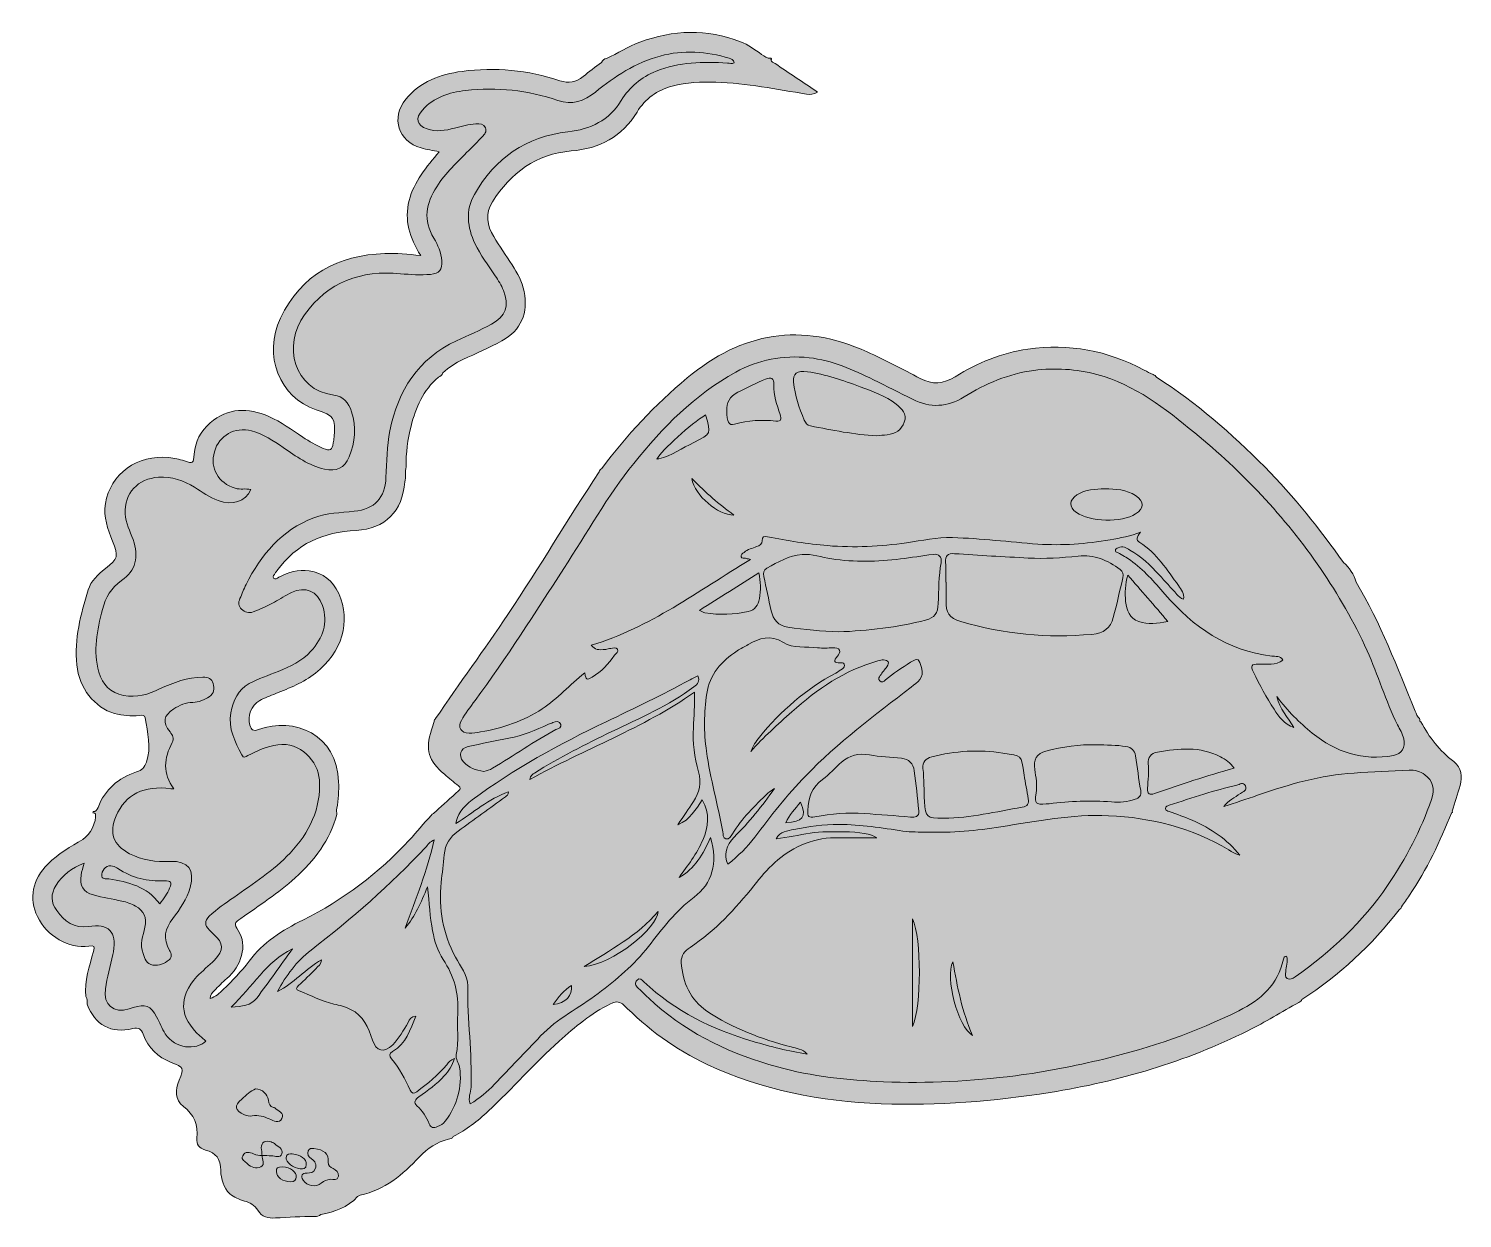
# Model space of a CAD drawing. Extents: x 513 to 1488, y -1404 to -595.
import ezdxf

# ---------------------------------------------------------------- set-up
doc = ezdxf.new("R2010")
doc.units = 0
doc.header["$MEASUREMENT"] = 0
doc.layers.add('Layer 1', color=7, linetype='Continuous')

# ---------------------------------------------------------------- blocks, each defined once
blk = doc.blocks.new('block 2')
at = {"layer": 'Layer 1', "true_color": 0x090607}
h = blk.add_hatch(color=18, dxfattribs=at)
h.dxf.hatch_style = 2
edge = h.paths.add_edge_path()
edge.add_spline(control_points=[(556.86, -1128.26), (556.96, -1128.01), (556.97, -1127.76), (556.9, -1127.5), (558.94, -1127.68), (559.65, -1126.46), (560.32, -1124.72), (565.1, -1112.42), (574.11, -1104.56), (586.52, -1100.59), (590.07, -1099.45), (591.91, -1097.43), (593.14, -1093.96), (596.77, -1083.78), (593.77, -1073.87), (592.4, -1063.9), (592.09, -1061.59), (590.01, -1062.07), (588.37, -1062.2), (582.69, -1062.62), (577.06, -1062.45), (571.56, -1060.85), (557.88, -1056.88), (547.4, -1043.51), (545.86, -1027.79), (544.14, -1010.2), (548.52, -993.46), (553.58, -976.91), (555.47, -970.72), (560.22, -966.32), (565.29, -962.35), (573.91, -955.6), (574.31, -953.95), (570.24, -943.77), (566.95, -935.53), (563.85, -927.23), (565.31, -918.16), (568.55, -898.09), (587.2, -884.62), (608.35, -886.91), (611.98, -887.3), (615.57, -887.95), (619.05, -889.14), (624.96, -891.13), (625.14, -891.1), (625.64, -884.6), (626.32, -875.99), (630.05, -868.9), (636.41, -863.38), (648.67, -852.75), (662.29, -852.95), (676.48, -859.05), (684.79, -862.63), (691.99, -868.01), (699.45, -872.97), (703.88, -875.92), (708.44, -878.64), (713.36, -880.68), (717.94, -882.59), (719.43, -881.74), (720.2, -877), (720.41, -875.69), (720.6, -874.37), (720.72, -873.05), (721.91, -859.91), (721.05, -858.61), (708.55, -854.49), (683.67, -846.3), (672.25, -817.24), (684.33, -792.13), (698.59, -762.5), (723.27, -749.38), (755.24, -748.22), (763.07, -747.94), (770.85, -748.78), (779.61, -749.55), (771.96, -737.71), (768.4, -725.61), (771.77, -712.27), (775.04, -699.29), (783.53, -689.41), (792.18, -679.08), (787.76, -678.15), (783.74, -677.56), (779.87, -676.47), (764.31, -672.08), (759.27, -655.99), (769.44, -643.42), (779.28, -631.24), (792.8, -626.39), (807.71, -624.45), (830.33, -621.51), (852.52, -623.55), (874.17, -630.76), (880.12, -632.74), (885.18, -631.95), (889.99, -628.01), (894.1, -624.65), (898.4, -621.53), (902.61, -618.3), (903.26, -616.86), (904.45, -616.09), (905.87, -615.59), (913.59, -612.25), (920.6, -607.49), (928.54, -604.58), (951.32, -596.23), (974.11, -595.42), (996.93, -604.29), (1002.22, -606.34), (1006.78, -609.69), (1011.39, -612.93), (1013.27, -614.25), (1015.06, -615.86), (1017.63, -615.57), (1018.02, -615.72), (1018.16, -615.89), (1018.05, -616.08), (1017.93, -616.28), (1017.82, -616.38), (1017.7, -616.38), (1017.85, -618.11), (1019.49, -618.39), (1020.54, -619.11), (1029.97, -625.53), (1039.47, -631.86), (1049.35, -638.5), (1046.69, -640.31), (1044.46, -640.31), (1041.97, -639.91), (1021.47, -636.68), (1001.11, -632.38), (980.26, -631.76), (970.27, -631.46), (960.31, -631.9), (950.6, -634.48), (940.36, -637.19), (932.22, -643.11), (926.72, -652.08), (916.38, -668.89), (901.3, -676.94), (881.9, -678.53), (858.03, -680.48), (840.78, -693.43), (828.36, -713.17), (823.5, -720.89), (824.6, -729.14), (829.27, -736.77), (833.26, -743.28), (837.58, -749.59), (841.74, -756.01), (845.36, -761.59), (848.58, -767.33), (849.93, -774), (852.88, -788.49), (847.83, -800.49), (834.77, -807.62), (826.2, -812.29), (817.16, -816.1), (808.33, -820.3), (803.38, -822.67), (798.68, -825.43), (794.71, -829.29), (794.34, -830.95), (793.02, -831.66), (791.64, -832.3), (781.34, -841.1), (776.29, -852.92), (773.04, -865.59), (770.73, -874.62), (769.65, -883.89), (769.64, -893.25), (768.87, -896.6), (769.71, -900.07), (768.95, -903.43), (767.14, -923.36), (755.58, -935.4), (735.71, -936.38), (713.43, -937.47), (695.15, -945.49), (681.93, -963.88), (681.55, -964.42), (681.11, -964.93), (680.77, -965.5), (680.13, -966.57), (678.63, -967.73), (679.67, -968.91), (680.73, -970.12), (682.14, -968.94), (683.25, -968.28), (689.62, -964.51), (696.47, -962.94), (703.79, -963.96), (713.3, -965.29), (719.94, -970.59), (723.87, -979.23), (732.52, -998.25), (726.29, -1019.28), (708.01, -1033.52), (699.9, -1039.85), (690.5, -1043.56), (681.09, -1047.32), (677.4, -1048.79), (673.66, -1050.21), (670.17, -1052.07), (664.54, -1055.09), (661.63, -1062.85), (663.5, -1068.82), (664.44, -1071.82), (665.72, -1073.15), (669.31, -1071.79), (693.56, -1062.57), (723.06, -1075.3), (723.85, -1107.38), (724, -1113.4), (723.71, -1119.34), (722.68, -1125.26), (721.69, -1126.66), (723.09, -1128.04), (722.71, -1129.43), (717.86, -1146.87), (707.56, -1160.67), (694.27, -1172.58), (682.81, -1182.84), (670, -1191.25), (657.46, -1200.06), (652.8, -1203.33), (652.61, -1203.67), (655.6, -1208.36), (662.14, -1218.62), (657.76, -1232.34), (647.9, -1240.96), (644.88, -1243.6), (642, -1246.36), (639.23, -1249.23), (637.91, -1250.61), (636.41, -1251.98), (636.41, -1254.6), (640.35, -1253.44), (642.89, -1250.8), (645.43, -1248.34), (651.64, -1242.31), (657.73, -1236.19), (662.96, -1229.2), (672.48, -1216.48), (685.66, -1208.13), (699.56, -1201.22), (727.07, -1187.55), (751.02, -1169.34), (771.86, -1146.92), (776.96, -1141.43), (781.55, -1135.5), (786.74, -1130.09), (787.66, -1129.07), (788.82, -1128.31), (789.82, -1127.39), (794.97, -1122.74), (800.07, -1118.04), (805.28, -1113.47), (806.73, -1112.19), (806.91, -1111.4), (805.29, -1110.12), (802.05, -1107.55), (798.99, -1104.76), (795.78, -1102.15), (784.87, -1093.25), (782.55, -1085.32), (786.98, -1071.95), (787.6, -1070.09), (788.17, -1068.21), (788.76, -1066.34), (788.75, -1065.5), (789.16, -1064.87), (789.78, -1064.35), (805.77, -1040.45), (822.99, -1017.42), (838.91, -993.48), (860.16, -961.52), (879.87, -928.59), (901.03, -896.58), (900.95, -895.38), (902.06, -895.02), (902.65, -894.29), (919.75, -871.66), (938.96, -851.06), (960.74, -832.81), (997.96, -801.61), (1038.62, -794.82), (1083.13, -815.08), (1095.33, -820.63), (1107.27, -826.8), (1119.08, -833.14), (1127.51, -837.66), (1135.11, -836.83), (1142.99, -831.93), (1158.2, -822.5), (1174.41, -815.74), (1192.34, -813.2), (1220.3, -809.23), (1246.54, -814.18), (1271.35, -827.41), (1273.39, -828.5), (1275.48, -829.51), (1277.54, -830.56), (1278.5, -830.85), (1279.21, -831.46), (1279.75, -832.28), (1306.77, -849.6), (1330.85, -870.49), (1353.33, -893.28), (1373.12, -913.33), (1390.6, -935.3), (1406.84, -958.28), (1411.09, -961.81), (1413.92, -966.26), (1415.5, -971.53), (1432.09, -999.32), (1443.34, -1029.55), (1455.71, -1059.27), (1456.45, -1061.05), (1457.02, -1063.01), (1458.63, -1064.33), (1458.85, -1065.06), (1458.35, -1066.05), (1459.41, -1066.48), (1465.09, -1076.96), (1472.3, -1086.2), (1481.78, -1093.54), (1487.37, -1097.87), (1487.66, -1103.7), (1486.11, -1109.77), (1484.6, -1115.68), (1482.52, -1121.45), (1480.69, -1127.28), (1481.01, -1127.57), (1481.09, -1127.8), (1480.91, -1127.97), (1480.77, -1128.1), (1480.62, -1128.16), (1480.45, -1128.16), (1472.54, -1147.76), (1463.64, -1166.87), (1451.68, -1184.4), (1449.91, -1186.99), (1448.13, -1189.57), (1446.36, -1192.16), (1446.36, -1193.33), (1445.34, -1193.71), (1444.65, -1194.35), (1426.17, -1218.49), (1404.03, -1238.66), (1378.66, -1255.33), (1378.22, -1256.25), (1377.45, -1256.79), (1376.56, -1257.21), (1364.92, -1263.55), (1353.67, -1270.59), (1341.78, -1276.51), (1299.23, -1297.67), (1254.26, -1310.91), (1207.46, -1318.39), (1169.42, -1324.47), (1131.16, -1327.58), (1092.65, -1326.06), (1051.64, -1324.45), (1011.86, -1316.93), (974.42, -1299.33), (952.72, -1289.13), (933.67, -1275.21), (916.87, -1258.14), (914.12, -1256.52), (911.37, -1256.39), (908.65, -1258.2), (895.5, -1264.56), (884.47, -1273.86), (873.74, -1283.53), (856.95, -1298.67), (841.95, -1315.66), (825.49, -1331.15), (818.33, -1337.88), (810.56, -1343.79), (801.81, -1348.35), (801.19, -1349.76), (799.76, -1349.7), (798.59, -1350.12), (790.67, -1352.05), (784.36, -1356.18), (778.72, -1362.25), (767.57, -1374.26), (755.14, -1384.7), (738.42, -1388.3), (737.81, -1388.43), (737.09, -1388.7), (736.69, -1389.15), (730.02, -1396.61), (721.17, -1399.55), (711.74, -1401.35), (710.57, -1402.43), (709.12, -1402.77), (707.61, -1402.75), (698.67, -1402.64), (689.77, -1403.29), (680.86, -1403.72), (676.21, -1403.94), (671.52, -1403.2), (668.94, -1398.33), (666.75, -1395.01), (663.54, -1393.23), (659.82, -1392.19), (656.18, -1391.17), (652.87, -1389.48), (649.8, -1387.32), (645.63, -1382.84), (643.91, -1377.51), (643.75, -1371.43), (643.55, -1363.54), (640.59, -1359.44), (633.34, -1357.54), (628.87, -1356.38), (627.12, -1353.49), (627.54, -1349.56), (628.51, -1340.48), (625.65, -1333.56), (618.32, -1327.85), (612.35, -1323.2), (612.75, -1316.71), (615.44, -1310.12), (618.95, -1301.53), (618.85, -1301.49), (610.07, -1298.02), (600.92, -1294.42), (594.37, -1288.16), (591.04, -1278.86), (589.73, -1275.22), (587.96, -1274.05), (583.93, -1275.01), (569.01, -1278.59), (558.39, -1272.72), (552.83, -1258.3), (552.72, -1256.59), (553.28, -1254.76), (551.92, -1253.28), (550.94, -1242.56), (554.6, -1232.59), (557.16, -1222.49), (558.04, -1219.01), (557.97, -1218.36), (554.03, -1218.93), (540.35, -1220.89), (525.49, -1212.14), (519.12, -1198.92), (513.15, -1186.53), (515.76, -1173.65), (526.34, -1162.96), (533.22, -1156.02), (541.72, -1151.41), (549.94, -1146.39), (555.06, -1143.28), (559.4, -1134.53), (558.48, -1128.98), (558.43, -1128.66), (557.43, -1128.49), (556.86, -1128.26)], knot_values=[0, 0, 0, 0, 1, 1, 1, 2, 2, 2, 3, 3, 3, 4, 4, 4, 5, 5, 5, 6, 6, 6, 7, 7, 7, 8, 8, 8, 9, 9, 9, 10, 10, 10, 11, 11, 11, 12, 12, 12, 13, 13, 13, 14, 14, 14, 15, 15, 15, 16, 16, 16, 17, 17, 17, 18, 18, 18, 19, 19, 19, 20, 20, 20, 21, 21, 21, 22, 22, 22, 23, 23, 23, 24, 24, 24, 25, 25, 25, 26, 26, 26, 27, 27, 27, 28, 28, 28, 29, 29, 29, 30, 30, 30, 31, 31, 31, 32, 32, 32, 33, 33, 33, 34, 34, 34, 35, 35, 35, 36, 36, 36, 37, 37, 37, 38, 38, 38, 39, 39, 39, 40, 40, 40, 41, 41, 41, 42, 42, 42, 43, 43, 43, 44, 44, 44, 45, 45, 45, 46, 46, 46, 47, 47, 47, 48, 48, 48, 49, 49, 49, 50, 50, 50, 51, 51, 51, 52, 52, 52, 53, 53, 53, 54, 54, 54, 55, 55, 55, 56, 56, 56, 57, 57, 57, 58, 58, 58, 59, 59, 59, 60, 60, 60, 61, 61, 61, 62, 62, 62, 63, 63, 63, 64, 64, 64, 65, 65, 65, 66, 66, 66, 67, 67, 67, 68, 68, 68, 69, 69, 69, 70, 70, 70, 71, 71, 71, 72, 72, 72, 73, 73, 73, 74, 74, 74, 75, 75, 75, 76, 76, 76, 77, 77, 77, 78, 78, 78, 79, 79, 79, 80, 80, 80, 81, 81, 81, 82, 82, 82, 83, 83, 83, 84, 84, 84, 85, 85, 85, 86, 86, 86, 87, 87, 87, 88, 88, 88, 89, 89, 89, 90, 90, 90, 91, 91, 91, 92, 92, 92, 93, 93, 93, 94, 94, 94, 95, 95, 95, 96, 96, 96, 97, 97, 97, 98, 98, 98, 99, 99, 99, 100, 100, 100, 101, 101, 101, 102, 102, 102, 103, 103, 103, 104, 104, 104, 105, 105, 105, 106, 106, 106, 107, 107, 107, 108, 108, 108, 109, 109, 109, 110, 110, 110, 111, 111, 111, 112, 112, 112, 113, 113, 113, 114, 114, 114, 115, 115, 115, 116, 116, 116, 117, 117, 117, 118, 118, 118, 119, 119, 119, 120, 120, 120, 121, 121, 121, 122, 122, 122, 123, 123, 123, 124, 124, 124, 125, 125, 125, 126, 126, 126, 127, 127, 127, 128, 128, 128, 129, 129, 129, 130, 130, 130, 131, 131, 131, 132, 132, 132, 133, 133, 133, 134, 134, 134, 135, 135, 135, 136, 136, 136, 137, 137, 137, 138, 138, 138, 139, 139, 139, 140, 140, 140, 141, 141, 141, 142, 142, 142, 143, 143, 143, 144, 144, 144, 145, 145, 145, 146, 146, 146, 147, 147, 147, 148, 148, 148, 149, 149, 149, 150, 150, 150, 151, 151, 151, 152, 152, 152, 153, 153, 153, 154, 154, 154, 154], degree=3, periodic=1)
at = {"layer": 'Layer 1', "true_color": 0xe5e5e5}
h = blk.add_hatch(color=254, dxfattribs=at)
h.dxf.hatch_style = 2
edge = h.paths.add_edge_path()
edge.add_spline(control_points=[(664.21, -908.63), (660.66, -907.74), (657.03, -908.86), (653.44, -907.75), (642.11, -904.24), (636.25, -894.13), (639.4, -883.01), (642.59, -871.74), (653.2, -865.77), (664.68, -868.85), (672.66, -870.99), (679.44, -875.48), (686.18, -880.05), (694.95, -885.99), (703.44, -892.43), (714.16, -894.74), (722.41, -896.53), (727.84, -894.12), (731.03, -886.4), (735.15, -876.42), (735.83, -866.1), (732.64, -855.74), (730.81, -849.81), (726.78, -845.25), (720.53, -844.44), (693.17, -840.9), (685.76, -810.68), (700.65, -789.85), (716.74, -767.33), (739.11, -759.46), (765.9, -761.94), (772.7, -762.57), (779.52, -763.02), (786.34, -762.38), (792.41, -761.81), (794.55, -759.2), (793.97, -753.13), (793.44, -747.59), (791.39, -742.37), (788.56, -737.77), (781, -725.5), (783.33, -714.2), (790.51, -702.82), (796.44, -693.39), (804.64, -686.06), (812.3, -678.22), (815.32, -675.12), (818.4, -672.07), (821.45, -669), (823.15, -667.28), (824.6, -665.36), (823.57, -662.81), (822.4, -659.9), (819.7, -660), (817.19, -660.13), (812.2, -660.39), (807.43, -661.8), (802.62, -663.04), (796.47, -664.62), (790.21, -665.69), (784, -663.55), (776.82, -661.07), (775.77, -656.33), (780.83, -650.72), (788.66, -642.05), (798.93, -638.67), (810.06, -637.46), (831.46, -635.13), (852.41, -637.11), (872.85, -644.25), (882.35, -647.57), (890.81, -644.68), (898.34, -638.51), (911.54, -627.71), (925.67, -618.62), (942.35, -614.05), (958.21, -609.7), (973.87, -610.74), (989.41, -615.55), (990.76, -615.96), (992.31, -616.47), (992.71, -618.61), (991.25, -619.56), (989.71, -618.92), (988.14, -618.82), (971.65, -617.83), (955.26, -617.82), (939.61, -624.3), (929.62, -628.43), (921.57, -635), (915.94, -644.18), (907.59, -657.77), (895.27, -663.79), (879.74, -665.53), (851.37, -668.7), (830.14, -683.4), (816.1, -708.06), (809.9, -718.96), (811.38, -730.38), (816.5, -741.46), (820.15, -749.35), (825.52, -756.15), (830.3, -763.33), (832.42, -766.51), (834.43, -769.73), (835.85, -773.3), (839.93, -783.48), (837.4, -791.24), (827.68, -796.34), (819.94, -800.4), (811.84, -803.79), (803.91, -807.51), (777.85, -819.76), (764.28, -841.21), (758.75, -868.67), (756.64, -879.16), (756.48, -889.8), (756.03, -900.4), (755.44, -914.33), (748.38, -921.98), (734.39, -923.41), (725.19, -924.35), (715.89, -924.54), (707, -927.88), (684.87, -936.18), (671.25, -953.01), (660.91, -973.21), (659.33, -976.3), (658.21, -979.61), (656.78, -982.78), (655.57, -985.48), (655.56, -987.96), (657.93, -990.02), (660.18, -991.98), (662.6, -992.94), (665.69, -991.75), (670.64, -989.84), (675.53, -987.84), (680.14, -985.21), (684.03, -982.99), (687.82, -980.58), (691.84, -978.64), (701.11, -974.17), (709.5, -977.5), (712.83, -987.39), (716.82, -999.25), (713.11, -1009.63), (704.99, -1018.51), (698.93, -1025.14), (690.96, -1029), (682.75, -1032.3), (676.16, -1034.95), (669.37, -1037.14), (663.11, -1040.57), (655.3, -1044.85), (652.23, -1051.77), (650.62, -1060.31), (648.55, -1071.32), (653.59, -1079.96), (658.01, -1089.03), (659.23, -1091.54), (660.67, -1090.09), (662.06, -1089.41), (668.6, -1086.19), (675.1, -1083.18), (682.52, -1082.09), (697.78, -1079.86), (709.94, -1093.38), (710.77, -1105.92), (712.08, -1125.67), (703.88, -1141.7), (690.86, -1155.7), (679.66, -1167.73), (665.76, -1176.38), (652.51, -1185.83), (646.83, -1189.88), (640.96, -1193.69), (635.94, -1198.61), (632.68, -1201.8), (632.63, -1204.88), (635.97, -1208), (636.94, -1208.91), (637.87, -1209.87), (638.86, -1210.76), (645.73, -1216.88), (646.01, -1221.81), (639.49, -1228.45), (635.65, -1232.37), (631.17, -1235.67), (627.47, -1239.7), (614.74, -1253.52), (615.57, -1267.36), (629.59, -1279.96), (630.95, -1281.18), (632.3, -1282.41), (633.66, -1283.64), (626.69, -1289.63), (612.96, -1289.06), (606.02, -1278.52), (603.67, -1274.95), (602.13, -1270.85), (600.1, -1267.06), (596.04, -1259.44), (592.26, -1257.97), (584.27, -1260.71), (583.33, -1261.04), (582.38, -1261.33), (581.43, -1261.62), (570.94, -1264.81), (563.65, -1258.88), (565.3, -1248.02), (566.5, -1240.19), (568.56, -1232.48), (570.25, -1224.72), (570.39, -1224.07), (570.67, -1223.45), (570.78, -1222.81), (573.16, -1209.02), (567.53, -1203.44), (553.65, -1205.6), (544.04, -1207.1), (537.44, -1202.03), (532.19, -1194.84), (528.17, -1189.34), (528.11, -1183.36), (531.76, -1177.61), (536.24, -1170.58), (542.58, -1165.79), (550.79, -1162.58), (550.03, -1165.59), (549.17, -1168.07), (548.8, -1170.62), (547.71, -1178.07), (549.97, -1182.12), (557.17, -1184.18), (563.51, -1186), (570.09, -1186.96), (576.56, -1188.33), (579.81, -1189.02), (582.95, -1190.05), (585.83, -1191.73), (591.43, -1195), (593.58, -1199.65), (592.18, -1206), (590.86, -1211.97), (588.6, -1217.81), (590.87, -1224.04), (592.14, -1227.53), (593.34, -1231.21), (597.62, -1231.83), (601.74, -1232.44), (605.47, -1230.91), (608.56, -1228.23), (610.68, -1226.39), (610.17, -1223.97), (608.89, -1221.86), (604.17, -1214.05), (605.88, -1206.99), (611.1, -1200.21), (616.08, -1193.75), (620.65, -1187.06), (622.9, -1179.05), (626.26, -1167.08), (621.68, -1160.91), (609.27, -1161.42), (599.63, -1161.82), (590.41, -1160.68), (581.78, -1156.14), (570.59, -1150.26), (567.64, -1142.08), (572.58, -1130.5), (578.89, -1115.71), (591.42, -1109.49), (609.87, -1111.98), (610.35, -1112.04), (610.85, -1111.99), (611.8, -1111.99), (604.19, -1101.66), (605.02, -1091.16), (610.71, -1080.6), (612.25, -1077.74), (611, -1075.63), (609.28, -1073.4), (604.02, -1066.58), (604.65, -1062.42), (611.78, -1057.75), (615.69, -1055.19), (619.96, -1053.43), (624.8, -1053.31), (628.88, -1053.22), (632.51, -1051.53), (635.91, -1049.41), (639.32, -1047.28), (639.41, -1043.8), (638.61, -1040.52), (637.79, -1037.16), (634.97, -1036.08), (631.65, -1036.1), (621.1, -1036.16), (611.58, -1039.84), (602.18, -1044.17), (594.46, -1047.73), (586.58, -1050.39), (577.72, -1048.54), (568.77, -1046.65), (563.29, -1041.28), (560.89, -1032.81), (556.8, -1018.35), (559.66, -1004.23), (563.29, -990.11), (565.39, -981.91), (569.11, -975.51), (576.33, -970.49), (586.06, -963.73), (588.04, -954.4), (584.09, -942.65), (582.15, -936.87), (579.01, -931.47), (578.7, -925.16), (578.03, -911.23), (587.45, -901.09), (601.39, -900.3), (610.42, -899.8), (618.39, -902.4), (625.88, -907.07), (631.08, -910.32), (636.09, -913.94), (641.88, -916.1), (651.87, -919.82), (660.38, -916.93), (664.21, -908.63)], knot_values=[0, 0, 0, 0, 1, 1, 1, 2, 2, 2, 3, 3, 3, 4, 4, 4, 5, 5, 5, 6, 6, 6, 7, 7, 7, 8, 8, 8, 9, 9, 9, 10, 10, 10, 11, 11, 11, 12, 12, 12, 13, 13, 13, 14, 14, 14, 15, 15, 15, 16, 16, 16, 17, 17, 17, 18, 18, 18, 19, 19, 19, 20, 20, 20, 21, 21, 21, 22, 22, 22, 23, 23, 23, 24, 24, 24, 25, 25, 25, 26, 26, 26, 27, 27, 27, 28, 28, 28, 29, 29, 29, 30, 30, 30, 31, 31, 31, 32, 32, 32, 33, 33, 33, 34, 34, 34, 35, 35, 35, 36, 36, 36, 37, 37, 37, 38, 38, 38, 39, 39, 39, 40, 40, 40, 41, 41, 41, 42, 42, 42, 43, 43, 43, 44, 44, 44, 45, 45, 45, 46, 46, 46, 47, 47, 47, 48, 48, 48, 49, 49, 49, 50, 50, 50, 51, 51, 51, 52, 52, 52, 53, 53, 53, 54, 54, 54, 55, 55, 55, 56, 56, 56, 57, 57, 57, 58, 58, 58, 59, 59, 59, 60, 60, 60, 61, 61, 61, 62, 62, 62, 63, 63, 63, 64, 64, 64, 65, 65, 65, 66, 66, 66, 67, 67, 67, 68, 68, 68, 69, 69, 69, 70, 70, 70, 71, 71, 71, 72, 72, 72, 73, 73, 73, 74, 74, 74, 75, 75, 75, 76, 76, 76, 77, 77, 77, 78, 78, 78, 79, 79, 79, 80, 80, 80, 81, 81, 81, 82, 82, 82, 83, 83, 83, 84, 84, 84, 85, 85, 85, 86, 86, 86, 87, 87, 87, 88, 88, 88, 89, 89, 89, 90, 90, 90, 91, 91, 91, 92, 92, 92, 93, 93, 93, 94, 94, 94, 95, 95, 95, 96, 96, 96, 97, 97, 97, 98, 98, 98, 99, 99, 99, 100, 100, 100, 101, 101, 101, 102, 102, 102, 103, 103, 103, 104, 104, 104, 105, 105, 105, 106, 106, 106, 107, 107, 107, 108, 108, 108, 109, 109, 109, 110, 110, 110, 110], degree=3, periodic=1)
at = {"layer": 'Layer 1', "true_color": 0xc52022}
h = blk.add_hatch(color=242, dxfattribs=at)
h.dxf.hatch_style = 2
edge = h.paths.add_edge_path()
edge.add_spline(control_points=[(891.14, -1033.31), (880.75, -1041.1), (872.82, -1050.89), (862.28, -1057.7), (849.4, -1066), (835.36, -1070.9), (820.35, -1073.33), (817.74, -1073.75), (815.1, -1074.35), (812.49, -1074.3), (807.01, -1074.17), (804.58, -1070.25), (807.32, -1065.55), (810.05, -1060.85), (813.34, -1056.45), (816.58, -1052.06), (837.96, -1022.98), (857.3, -992.53), (876.92, -962.26), (892.46, -938.28), (906.42, -913.2), (924.41, -890.89), (944.11, -866.48), (965.87, -844.13), (993.75, -828.86), (1009.22, -820.39), (1025.77, -817.18), (1043.58, -819.08), (1059.47, -820.78), (1073.47, -827.18), (1087.44, -834.02), (1096.32, -838.37), (1105.13, -842.86), (1113.96, -847.33), (1125.93, -853.4), (1137.7, -852.67), (1148.94, -845.73), (1163.64, -836.65), (1179.27, -829.94), (1196.39, -827.7), (1210.76, -825.83), (1225.08, -826.65), (1239.29, -830.45), (1265.3, -837.42), (1285.61, -853.63), (1305.83, -870.15), (1321.86, -883.25), (1337.04, -897.29), (1351.12, -912.44), (1380.44, -943.99), (1405.05, -978.9), (1422.92, -1018.16), (1430.42, -1034.66), (1435.48, -1052.24), (1443.61, -1068.55), (1445.15, -1071.64), (1447.04, -1074.56), (1447.85, -1078.04), (1449.19, -1083.83), (1446.55, -1088.31), (1440.81, -1089.36), (1419.99, -1093.17), (1401.82, -1087.13), (1385.7, -1074.12), (1376.96, -1067.07), (1368.97, -1059.21), (1361.55, -1049.25), (1363.35, -1058.05), (1369.05, -1063.38), (1373.18, -1070.3), (1366.31, -1068.13), (1362.98, -1062.96), (1359.66, -1057.96), (1354.36, -1049.96), (1350.07, -1041.36), (1345.73, -1032.81), (1343.46, -1028.32), (1344.2, -1027.37), (1349.24, -1027.26), (1354.77, -1027.15), (1360.59, -1028.56), (1365.69, -1024.49), (1363.85, -1021.48), (1360.61, -1022.19), (1358.11, -1021.88), (1327.86, -1018.08), (1304.72, -1002.19), (1285.38, -979.64), (1278.28, -971.35), (1271.06, -963.18), (1262.11, -956.71), (1259.41, -954.75), (1256.44, -953.36), (1253.69, -951.55), (1253.06, -951.13), (1251.87, -951.39), (1251.83, -950.25), (1251.78, -949.03), (1252.86, -948.72), (1253.72, -948.25), (1256.77, -946.58), (1259.28, -948.45), (1261.64, -949.74), (1269.41, -954.01), (1275.64, -960.19), (1281.6, -966.63), (1285.65, -971.01), (1289.63, -975.47), (1293.67, -979.86), (1294.87, -981.17), (1295.93, -982.7), (1298.17, -983.23), (1298.96, -979.29), (1296.62, -976.46), (1294.74, -973.91), (1286.95, -963.3), (1280.01, -951.91), (1268.44, -944.63), (1265.63, -942.86), (1265.99, -941.16), (1269, -937.56), (1262.32, -940.4), (1255.22, -941.54), (1248.18, -942.75), (1231.95, -945.53), (1215.69, -946.88), (1199.12, -945.7), (1179.75, -944.33), (1160.47, -941.79), (1141.03, -941.33), (1130.49, -941.08), (1120.27, -943.31), (1109.95, -944.78), (1092.13, -947.32), (1074.25, -948.27), (1056.28, -946.77), (1042.54, -945.62), (1028.97, -943.44), (1015.47, -940.72), (1013.1, -940.24), (1011.58, -940.39), (1011.71, -943.42), (1011.81, -945.85), (1009.95, -946.64), (1007.99, -947.44), (1005.1, -948.63), (1001.9, -949.24), (999.45, -951.33), (998.53, -952.12), (996.93, -952.86), (997.44, -954.41), (997.89, -955.82), (999.43, -955.19), (1000.51, -955.39), (1001.12, -955.5), (1001.72, -955.66), (1003.77, -956.15), (968, -977.82), (935.29, -1002.44), (895.54, -1014.47), (898.46, -1017.47), (900.13, -1017.93), (905.39, -1017.26), (906.53, -1017.11), (907.65, -1016.61), (908.79, -1016.58), (910.36, -1016.54), (912.46, -1015.54), (913.39, -1017.19), (914.41, -1018.98), (912.25, -1020.04), (911.33, -1021.31), (907.15, -1027.13), (902.56, -1032.53), (896.14, -1036.05), (892.17, -1038.23), (892.18, -1038.25), (891.14, -1033.31)], knot_values=[0, 0, 0, 0, 1, 1, 1, 2, 2, 2, 3, 3, 3, 4, 4, 4, 5, 5, 5, 6, 6, 6, 7, 7, 7, 8, 8, 8, 9, 9, 9, 10, 10, 10, 11, 11, 11, 12, 12, 12, 13, 13, 13, 14, 14, 14, 15, 15, 15, 16, 16, 16, 17, 17, 17, 18, 18, 18, 19, 19, 19, 20, 20, 20, 21, 21, 21, 22, 22, 22, 23, 23, 23, 24, 24, 24, 25, 25, 25, 26, 26, 26, 27, 27, 27, 28, 28, 28, 29, 29, 29, 30, 30, 30, 31, 31, 31, 32, 32, 32, 33, 33, 33, 34, 34, 34, 35, 35, 35, 36, 36, 36, 37, 37, 37, 38, 38, 38, 39, 39, 39, 40, 40, 40, 41, 41, 41, 42, 42, 42, 43, 43, 43, 44, 44, 44, 45, 45, 45, 46, 46, 46, 47, 47, 47, 48, 48, 48, 49, 49, 49, 50, 50, 50, 51, 51, 51, 52, 52, 52, 53, 53, 53, 54, 54, 54, 55, 55, 55, 56, 56, 56, 57, 57, 57, 58, 58, 58, 59, 59, 59, 59], degree=3, periodic=1)
at = {"layer": 'Layer 1', "true_color": 0xe5e5e5}
h = blk.add_hatch(color=254, dxfattribs=at)
h.dxf.hatch_style = 2
edge = h.paths.add_edge_path()
edge.add_spline(control_points=[(1089.67, -872.2), (1074.15, -871.21), (1059.33, -868.38), (1044.54, -865.35), (1042.35, -864.91), (1041.25, -863.34), (1040.4, -861.43), (1036.74, -853.18), (1034.02, -844.68), (1033.14, -835.66), (1032.57, -829.76), (1035.44, -827.61), (1042.48, -828.62), (1054.86, -830.39), (1066.63, -834.35), (1078.27, -838.74), (1086.81, -841.96), (1095.49, -844.88), (1102.82, -850.62), (1106.81, -853.74), (1110.3, -857.18), (1108.35, -862.78), (1106.48, -868.15), (1102.38, -870.93), (1096.69, -871.4), (1094.21, -871.6), (1091.74, -871.96), (1089.67, -872.2)], knot_values=[0, 0, 0, 0, 1, 1, 1, 2, 2, 2, 3, 3, 3, 4, 4, 4, 5, 5, 5, 6, 6, 6, 7, 7, 7, 8, 8, 8, 9, 9, 9, 9], degree=3, periodic=1)
h = blk.add_hatch(color=254, dxfattribs=at)
h.dxf.hatch_style = 2
edge = h.paths.add_edge_path()
edge.add_spline(control_points=[(987.73, -855.1), (987.17, -849.65), (989.74, -845.38), (995.26, -842.55), (1001.46, -839.38), (1007.61, -836.12), (1014.1, -833.57), (1017.72, -832.14), (1019.93, -832.9), (1019.71, -837.36), (1019.34, -844.48), (1021.88, -851.06), (1023.92, -857.67), (1024.9, -860.84), (1024.94, -862.46), (1021.02, -862.07), (1011.56, -861.15), (1002.24, -861.54), (993, -864.24), (989.15, -865.36), (987.71, -862.73), (987.73, -855.1)], knot_values=[0, 0, 0, 0, 1, 1, 1, 2, 2, 2, 3, 3, 3, 4, 4, 4, 5, 5, 5, 6, 6, 6, 7, 7, 7, 7], degree=3, periodic=1)
at = {"layer": 'Layer 1', "true_color": 0xe6e4e3}
h = blk.add_hatch(color=254, dxfattribs=at)
h.dxf.hatch_style = 2
edge = h.paths.add_edge_path()
edge.add_spline(control_points=[(973.29, -857.93), (977.17, -870.79), (977.17, -870.78), (965.28, -876.67), (957.46, -880.54), (950.17, -885.52), (941.6, -887.78), (941.17, -887.9), (940.7, -887.86), (940.15, -887.91), (943.59, -881.78), (963.52, -863.73), (973.29, -857.93)], knot_values=[0, 0, 0, 0, 1, 1, 1, 2, 2, 2, 3, 3, 3, 4, 4, 4, 4], degree=3, periodic=1)
at = {"layer": 'Layer 1', "true_color": 0x190807}
h = blk.add_hatch(color=18, dxfattribs=at)
h.dxf.hatch_style = 2
edge = h.paths.add_edge_path()
edge.add_spline(control_points=[(963.91, -901.21), (969.13, -906.18), (973.4, -910.54), (978, -914.53), (982.56, -918.48), (987.45, -922.05), (992.43, -925.97), (981.59, -926.03), (966.12, -912.94), (963.91, -901.21)], knot_values=[0, 0, 0, 0, 1, 1, 1, 2, 2, 2, 3, 3, 3, 3], degree=3, periodic=1)
at = {"layer": 'Layer 1', "true_color": 0xe6e5e5}
h = blk.add_hatch(color=254, dxfattribs=at)
h.dxf.hatch_style = 2
edge = h.paths.add_edge_path()
edge.add_spline(control_points=[(1244.63, -908.22), (1252.18, -908.06), (1259.24, -908.76), (1265.56, -912.77), (1271.46, -916.51), (1271.46, -921.49), (1265.59, -925.25), (1256.32, -931.18), (1234.18, -930.62), (1225.32, -924.23), (1220.16, -920.51), (1220.31, -915.75), (1225.72, -912.27), (1231.61, -908.49), (1238.27, -908.26), (1244.63, -908.22)], knot_values=[0, 0, 0, 0, 1, 1, 1, 2, 2, 2, 3, 3, 3, 4, 4, 4, 5, 5, 5, 5], degree=3, periodic=1)
at = {"layer": 'Layer 1', "true_color": 0xe5e5e5}
h = blk.add_hatch(color=254, dxfattribs=at)
h.dxf.hatch_style = 2
edge = h.paths.add_edge_path()
edge.add_spline(control_points=[(1063.34, -1005.36), (1052.52, -1004.76), (1040.74, -1004.01), (1029.08, -1002.21), (1022.93, -1001.26), (1019.15, -997.12), (1017.81, -991.01), (1016.11, -983.24), (1014.51, -975.46), (1012.89, -967.68), (1012.42, -965.4), (1012.73, -963.36), (1015, -962.1), (1022.53, -957.9), (1029.99, -953.37), (1038.86, -952.75), (1045.73, -952.26), (1052.28, -954.71), (1058.98, -955.72), (1074.58, -958.07), (1090.13, -957.65), (1105.7, -955.81), (1113.1, -954.93), (1120.46, -953.66), (1127.86, -952.71), (1131.83, -952.2), (1133.99, -954.31), (1133.32, -958.35), (1131.78, -967.57), (1131.72, -976.87), (1131.4, -986.16), (1131.17, -992.68), (1128.9, -995.74), (1122.86, -997.31), (1103.67, -1002.31), (1084.1, -1004.63), (1063.34, -1005.36)], knot_values=[0, 0, 0, 0, 1, 1, 1, 2, 2, 2, 3, 3, 3, 4, 4, 4, 5, 5, 5, 6, 6, 6, 7, 7, 7, 8, 8, 8, 9, 9, 9, 10, 10, 10, 11, 11, 11, 12, 12, 12, 12], degree=3, periodic=1)
h = blk.add_hatch(color=254, dxfattribs=at)
h.dxf.hatch_style = 2
edge = h.paths.add_edge_path()
edge.add_spline(control_points=[(1136.51, -971.62), (1136.51, -967.13), (1136.74, -962.62), (1136.44, -958.15), (1136.14, -953.58), (1137.74, -951.91), (1142.43, -952.23), (1159.16, -953.38), (1175.9, -954.36), (1192.65, -955.18), (1203.95, -955.72), (1215.2, -955.24), (1226.47, -953.83), (1237.19, -952.49), (1246.58, -956.86), (1255.16, -962.93), (1257.02, -964.25), (1257.56, -966.22), (1256.94, -968.67), (1254.68, -977.65), (1252.81, -986.73), (1250.43, -995.67), (1248.51, -1002.9), (1243.91, -1006.34), (1235.89, -1007.05), (1205.66, -1009.75), (1175.95, -1006.95), (1146.85, -998.27), (1138.68, -995.83), (1136.46, -992.48), (1136.83, -984.09), (1137.01, -979.94), (1136.86, -975.78), (1136.86, -971.62), (1136.74, -971.62), (1136.63, -971.62), (1136.51, -971.62)], knot_values=[0, 0, 0, 0, 1, 1, 1, 2, 2, 2, 3, 3, 3, 4, 4, 4, 5, 5, 5, 6, 6, 6, 7, 7, 7, 8, 8, 8, 9, 9, 9, 10, 10, 10, 11, 11, 11, 12, 12, 12, 12], degree=3, periodic=1)
h = blk.add_hatch(color=254, dxfattribs=at)
h.dxf.hatch_style = 2
edge = h.paths.add_edge_path()
edge.add_spline(control_points=[(1009.57, -965.2), (1010.64, -971.33), (1011.04, -976.96), (1009.91, -982.75), (1009.03, -987.32), (1006.83, -990.44), (1002.33, -991.49), (992.57, -993.76), (982.71, -994.11), (972.81, -992.35), (971.77, -992.17), (970.8, -991.51), (969.11, -990.77), (982.86, -982.08), (996.07, -973.73), (1009.57, -965.2)], knot_values=[0, 0, 0, 0, 1, 1, 1, 2, 2, 2, 3, 3, 3, 4, 4, 4, 5, 5, 5, 5], degree=3, periodic=1)
h = blk.add_hatch(color=254, dxfattribs=at)
h.dxf.hatch_style = 2
edge = h.paths.add_edge_path()
edge.add_spline(control_points=[(1287.49, -998.22), (1280.37, -999.83), (1274.04, -1000.58), (1267.78, -998.39), (1261.43, -996.16), (1259.35, -990.67), (1258.8, -984.68), (1258.28, -978.96), (1258.38, -973.17), (1260.26, -966.77), (1269.39, -977.32), (1278.2, -987.49), (1287.49, -998.22)], knot_values=[0, 0, 0, 0, 1, 1, 1, 2, 2, 2, 3, 3, 3, 4, 4, 4, 4], degree=3, periodic=1)
at = {"layer": 'Layer 1', "true_color": 0x815f2d}
h = blk.add_hatch(color=37, dxfattribs=at)
h.dxf.hatch_style = 2
edge = h.paths.add_edge_path()
edge.add_spline(control_points=[(988.44, -1163.29), (985.61, -1157.16), (987.28, -1150.25), (992.69, -1144.87), (1002.84, -1134.79), (1011.81, -1123.73), (1020.08, -1111.79), (1018.61, -1112.87), (1017.01, -1113.8), (1015.7, -1115.04), (1006.8, -1123.52), (997.83, -1131.95), (991.49, -1142.7), (990.53, -1144.32), (989.35, -1146.59), (987.03, -1146.05), (984.85, -1145.55), (985.32, -1142.91), (985.03, -1141.35), (981.58, -1123.03), (976.51, -1105.05), (973.89, -1086.56), (972.03, -1073.47), (972.15, -1060.31), (974.11, -1047.35), (976.06, -1034.47), (984.03, -1025.14), (994.83, -1018.21), (997.2, -1016.69), (999.78, -1015.48), (1002.21, -1014.06), (1009.92, -1009.54), (1017.21, -1007.1), (1026.13, -1012.55), (1032.92, -1016.7), (1041.58, -1015.38), (1049.44, -1016.2), (1052.9, -1016.56), (1056.43, -1016.25), (1059.92, -1016.31), (1061.55, -1016.33), (1063.54, -1015.95), (1064.31, -1017.84), (1064.94, -1019.37), (1063.77, -1020.73), (1062.84, -1021.86), (1060.27, -1024.96), (1060.1, -1026.77), (1064.95, -1026.37), (1065.86, -1026.29), (1067.06, -1026.04), (1067.49, -1027.31), (1067.93, -1028.58), (1067.37, -1029.66), (1066.39, -1030.38), (1064.93, -1031.46), (1063.42, -1032.49), (1061.82, -1033.34), (1041.43, -1044.21), (1024.44, -1059.15), (1009.82, -1076.89), (1007.43, -1079.8), (1005.62, -1083.2), (1003.98, -1086.67), (1012.56, -1076.85), (1022.33, -1068.35), (1031.94, -1059.75), (1049.1, -1044.35), (1067.78, -1031.29), (1090.45, -1025.09), (1091.71, -1024.75), (1093.05, -1024.32), (1094.31, -1024.41), (1097.54, -1024.66), (1098.47, -1026.27), (1096.47, -1029.04), (1095.01, -1031.06), (1093.39, -1032.96), (1092, -1035.02), (1091.32, -1036.05), (1090.27, -1037.29), (1091.62, -1038.59), (1093.08, -1039.98), (1094.28, -1039.15), (1095.51, -1038.08), (1100.79, -1033.51), (1106.71, -1029.82), (1112.57, -1026.07), (1117.87, -1022.69), (1118.4, -1023.99), (1119.98, -1029.54), (1122.14, -1037.12), (1117.5, -1039.48), (1112.97, -1042.96), (1088.21, -1061.99), (1063.16, -1080.68), (1041.31, -1103.2), (1028.67, -1116.23), (1017.54, -1130.46), (1006.73, -1144.99), (1001.66, -1151.8), (995.38, -1157.53), (988.44, -1163.29)], knot_values=[0, 0, 0, 0, 1, 1, 1, 2, 2, 2, 3, 3, 3, 4, 4, 4, 5, 5, 5, 6, 6, 6, 7, 7, 7, 8, 8, 8, 9, 9, 9, 10, 10, 10, 11, 11, 11, 12, 12, 12, 13, 13, 13, 14, 14, 14, 15, 15, 15, 16, 16, 16, 17, 17, 17, 18, 18, 18, 19, 19, 19, 20, 20, 20, 21, 21, 21, 22, 22, 22, 23, 23, 23, 24, 24, 24, 25, 25, 25, 26, 26, 26, 27, 27, 27, 28, 28, 28, 29, 29, 29, 30, 30, 30, 31, 31, 31, 32, 32, 32, 33, 33, 33, 34, 34, 34, 34], degree=3, periodic=1)
h = blk.add_hatch(color=37, dxfattribs=at)
h.dxf.hatch_style = 2
edge = h.paths.add_edge_path()
edge.add_spline(control_points=[(968.08, -1035.29), (969.52, -1038.96), (967.93, -1040.81), (965.38, -1042.71), (948.2, -1055.51), (928.66, -1064), (909.52, -1073.16), (891.55, -1081.76), (873.83, -1090.75), (856.93, -1101.31), (855.64, -1102.12), (854.4, -1102.88), (853.78, -1105.73), (890.96, -1085.02), (930.62, -1070.95), (965.66, -1046.41), (965.83, -1055.02), (965.43, -1062.73), (964.96, -1070.48), (964.34, -1080.6), (965.71, -1090.67), (968.46, -1100.44), (970.55, -1107.87), (969.2, -1114.5), (965.02, -1120.74), (961.72, -1125.66), (958.39, -1130.56), (954.37, -1136.5), (963.04, -1132.99), (966.4, -1125.99), (971.01, -1119.57), (976.5, -1128.97), (975.21, -1137.92), (971.37, -1146.88), (967.35, -1156.23), (961.07, -1164.15), (955.21, -1172.36), (965.9, -1166.38), (971.68, -1156.37), (976.7, -1145.16), (981.87, -1162.82), (977.72, -1176.43), (965.44, -1185.62), (953.13, -1194.83), (943.88, -1207.22), (934.41, -1219.22), (924.65, -1231.58), (912.82, -1241.71), (900.3, -1251.11), (887.32, -1260.85), (872.49, -1268.09), (861.12, -1280.02), (850.68, -1290.98), (840.25, -1301.94), (829.77, -1312.87), (824.94, -1317.91), (819.63, -1322.36), (813.31, -1326.12), (811.67, -1322.01), (813.7, -1318.4), (813.84, -1314.75), (814.7, -1291.78), (811.31, -1268.95), (811.59, -1245.98), (811.67, -1238.7), (806.65, -1232.72), (803.28, -1226.47), (794.71, -1210.51), (791.71, -1193.61), (793.54, -1175.6), (794.17, -1169.34), (795.13, -1163.12), (795.66, -1156.87), (796.26, -1149.84), (799.47, -1144.77), (805.03, -1140.78), (815.82, -1133.05), (826.52, -1125.2), (837.3, -1117.47), (838.32, -1116.75), (839.09, -1116.07), (839.4, -1114.12), (825.54, -1118.62), (815.42, -1128.55), (803.55, -1135.57), (804.13, -1130.22), (808.23, -1124.23), (814.59, -1119.53), (843.02, -1098.53), (873.91, -1081.72), (905.67, -1066.46), (924.84, -1057.25), (944.04, -1048.1), (962.73, -1037.94), (964.44, -1037.01), (966.23, -1036.2), (968.08, -1035.29)], knot_values=[0, 0, 0, 0, 1, 1, 1, 2, 2, 2, 3, 3, 3, 4, 4, 4, 5, 5, 5, 6, 6, 6, 7, 7, 7, 8, 8, 8, 9, 9, 9, 10, 10, 10, 11, 11, 11, 12, 12, 12, 13, 13, 13, 14, 14, 14, 15, 15, 15, 16, 16, 16, 17, 17, 17, 18, 18, 18, 19, 19, 19, 20, 20, 20, 21, 21, 21, 22, 22, 22, 23, 23, 23, 24, 24, 24, 25, 25, 25, 26, 26, 26, 27, 27, 27, 28, 28, 28, 29, 29, 29, 30, 30, 30, 31, 31, 31, 32, 32, 32, 32], degree=3, periodic=1)
at = {"layer": 'Layer 1', "true_color": 0xc52022}
h = blk.add_hatch(color=242, dxfattribs=at)
h.dxf.hatch_style = 2
edge = h.paths.add_edge_path()
edge.add_spline(control_points=[(822.5, -1100.21), (817.14, -1099.48), (812.22, -1097.82), (808.57, -1093.52), (805.02, -1089.35), (806.47, -1084.55), (811.85, -1083.35), (821.05, -1081.31), (830.28, -1079.35), (839.55, -1077.64), (849.07, -1075.88), (857.8, -1071.96), (866.6, -1068.21), (867.52, -1067.82), (868.45, -1067.46), (869.36, -1067.07), (871.54, -1066.11), (874.05, -1065.83), (874.93, -1068.27), (875.67, -1070.3), (873.15, -1070.96), (871.58, -1071.8), (856.71, -1079.73), (842.91, -1089.41), (828.48, -1098.07), (826.53, -1099.24), (824.62, -1099.76), (822.5, -1100.21)], knot_values=[0, 0, 0, 0, 1, 1, 1, 2, 2, 2, 3, 3, 3, 4, 4, 4, 5, 5, 5, 6, 6, 6, 7, 7, 7, 8, 8, 8, 9, 9, 9, 9], degree=3, periodic=1)
at = {"layer": 'Layer 1', "true_color": 0xe5e5e5}
h = blk.add_hatch(color=254, dxfattribs=at)
h.dxf.hatch_style = 2
edge = h.paths.add_edge_path()
edge.add_spline(control_points=[(1238.37, -1082.18), (1246.08, -1082.15), (1252.53, -1082.31), (1258.98, -1083.27), (1262.89, -1083.85), (1264.94, -1085.89), (1265.5, -1089.57), (1266.72, -1097.42), (1267.71, -1105.32), (1269.04, -1113.15), (1269.61, -1116.51), (1268.04, -1118.22), (1265.3, -1119.18), (1260.06, -1121.03), (1254.56, -1121.48), (1249.09, -1120.98), (1234.96, -1119.67), (1220.91, -1120.47), (1206.88, -1122.16), (1206.22, -1122.24), (1205.56, -1122.28), (1204.89, -1122.32), (1197.61, -1122.82), (1196.69, -1122.13), (1197.89, -1115.1), (1198.83, -1109.53), (1197.87, -1104.21), (1196.99, -1098.84), (1195.95, -1092.42), (1198.33, -1088.06), (1204.67, -1086.41), (1216.11, -1083.42), (1227.73, -1081.7), (1238.37, -1082.18)], knot_values=[0, 0, 0, 0, 1, 1, 1, 2, 2, 2, 3, 3, 3, 4, 4, 4, 5, 5, 5, 6, 6, 6, 7, 7, 7, 8, 8, 8, 9, 9, 9, 10, 10, 10, 11, 11, 11, 11], degree=3, periodic=1)
h = blk.add_hatch(color=254, dxfattribs=at)
h.dxf.hatch_style = 2
edge = h.paths.add_edge_path()
edge.add_spline(control_points=[(1112.5, -1131.3), (1102.11, -1130.2), (1091.67, -1129.6), (1081.24, -1128.87), (1069.87, -1128.07), (1058.69, -1128.96), (1047.58, -1131.04), (1043.45, -1131.82), (1042.57, -1130.91), (1042.77, -1126.72), (1043.18, -1118.17), (1045.36, -1111.01), (1052.85, -1105.73), (1057.54, -1102.42), (1061.14, -1097.57), (1065.63, -1093.92), (1071.1, -1089.47), (1077.29, -1087.63), (1084.63, -1088.99), (1091.77, -1090.31), (1099.13, -1090.47), (1106.38, -1091.24), (1111.54, -1091.79), (1114.49, -1094.88), (1115.14, -1099.89), (1116.31, -1108.93), (1117.38, -1117.98), (1118.2, -1127.06), (1118.56, -1130.99), (1115.71, -1131.62), (1112.5, -1131.3)], knot_values=[0, 0, 0, 0, 1, 1, 1, 2, 2, 2, 3, 3, 3, 4, 4, 4, 5, 5, 5, 6, 6, 6, 7, 7, 7, 8, 8, 8, 9, 9, 9, 10, 10, 10, 10], degree=3, periodic=1)
h = blk.add_hatch(color=254, dxfattribs=at)
h.dxf.hatch_style = 2
edge = h.paths.add_edge_path()
edge.add_spline(control_points=[(1135.31, -1132.04), (1135.15, -1132.04), (1134.98, -1132.04), (1134.81, -1132.04), (1123.61, -1132.04), (1122.77, -1131.44), (1122.07, -1120.61), (1121.59, -1113.15), (1121.87, -1105.66), (1121.03, -1098.2), (1120.55, -1093.95), (1122.85, -1091.38), (1127, -1090.32), (1142.97, -1086.26), (1159.13, -1085.13), (1175.4, -1087.8), (1188.48, -1089.95), (1187.81, -1088.13), (1189.8, -1102.65), (1190.54, -1108.06), (1191.74, -1113.41), (1192.66, -1118.8), (1193.21, -1122.09), (1192.23, -1123.9), (1188.43, -1124.55), (1170.79, -1127.54), (1153.35, -1131.86), (1135.31, -1132.04)], knot_values=[0, 0, 0, 0, 1, 1, 1, 2, 2, 2, 3, 3, 3, 4, 4, 4, 5, 5, 5, 6, 6, 6, 7, 7, 7, 8, 8, 8, 9, 9, 9, 9], degree=3, periodic=1)
h = blk.add_hatch(color=254, dxfattribs=at)
h.dxf.hatch_style = 2
edge = h.paths.add_edge_path()
edge.add_spline(control_points=[(1332.54, -1098.06), (1314.02, -1102.98), (1296.29, -1109.19), (1278.52, -1115.28), (1275.26, -1116.4), (1273.41, -1115.6), (1273.66, -1111.68), (1274.02, -1106.07), (1274.71, -1100.52), (1274.12, -1094.81), (1273.71, -1090.95), (1276.12, -1087.76), (1280.38, -1087.03), (1294.9, -1084.54), (1309.36, -1083.08), (1323.19, -1090.22), (1326.79, -1092.07), (1329.88, -1094.41), (1332.54, -1098.06)], knot_values=[0, 0, 0, 0, 1, 1, 1, 2, 2, 2, 3, 3, 3, 4, 4, 4, 5, 5, 5, 6, 6, 6, 6], degree=3, periodic=1)
at = {"layer": 'Layer 1', "true_color": 0xc52022}
h = blk.add_hatch(color=242, dxfattribs=at)
h.dxf.hatch_style = 2
edge = h.paths.add_edge_path()
edge.add_spline(control_points=[(1336.4, -1157.23), (1327.88, -1146.27), (1316.64, -1138.92), (1304.1, -1133.44), (1298.97, -1131.2), (1293.66, -1129.35), (1288.41, -1127.4), (1287.3, -1126.99), (1286, -1126.88), (1286, -1125.37), (1286, -1123.9), (1287.23, -1123.6), (1288.37, -1123.23), (1296.23, -1120.7), (1304.05, -1118.01), (1311.96, -1115.63), (1319.4, -1113.38), (1326.88, -1111.27), (1334.44, -1109.53), (1336.14, -1109.14), (1338.85, -1107.1), (1340.22, -1110.02), (1341.67, -1113.1), (1338.59, -1113.92), (1336.84, -1115.16), (1332.96, -1117.9), (1328.71, -1120.14), (1325.53, -1124.14), (1333.2, -1121.57), (1340.9, -1119.05), (1348.54, -1116.4), (1369.85, -1109.02), (1391.39, -1102.63), (1414.09, -1101.3), (1426.53, -1100.58), (1438.98, -1099.95), (1451.43, -1099.37), (1455.33, -1099.18), (1459.06, -1100.2), (1462.22, -1102.47), (1467.75, -1106.43), (1469.21, -1112.21), (1466.73, -1119.29), (1459.43, -1140.17), (1449.3, -1159.5), (1436.82, -1177.83), (1419.9, -1202.7), (1398.45, -1222.68), (1374.09, -1239.9), (1372.21, -1241.23), (1370.43, -1241.8), (1368.6, -1240.92), (1366.76, -1240.04), (1367.58, -1238), (1367.63, -1236.4), (1367.72, -1232.89), (1369.63, -1229.43), (1368.13, -1225.85), (1366.54, -1225.84), (1366.26, -1227.04), (1366.09, -1227.87), (1362.43, -1245.18), (1350.52, -1255.44), (1335.7, -1262.87), (1306.45, -1277.53), (1275.7, -1288.04), (1243.89, -1295.7), (1224.06, -1300.47), (1204.09, -1304.45), (1183.91, -1307), (1154.18, -1310.76), (1124.24, -1312.41), (1094.27, -1311.13), (1069.9, -1310.1), (1045.61, -1307.62), (1022.06, -1300.99), (991.56, -1292.4), (963.12, -1279.65), (939.03, -1258.32), (935.08, -1254.83), (931.34, -1251.16), (927.51, -1247.56), (925.67, -1245.82), (924.85, -1243.82), (926.7, -1241.97), (928.51, -1240.15), (930, -1242.08), (931.29, -1243.29), (952.53, -1263.2), (977.79, -1275.61), (1005.51, -1283.69), (1017.43, -1287.16), (1029.38, -1290.33), (1042.33, -1292.29), (1039.04, -1288.73), (1034.97, -1288.45), (1031.37, -1287.49), (1011.11, -1282.08), (991.52, -1274.81), (974.12, -1263.11), (962.93, -1255.58), (957.65, -1243.61), (956.76, -1230.04), (956.45, -1225.41), (959.14, -1222.14), (962.74, -1219.77), (979.81, -1208.49), (993.47, -1193.72), (1006.12, -1177.87), (1015.05, -1166.69), (1024.56, -1156.14), (1038.16, -1150.43), (1045.54, -1147.33), (1053.13, -1145.13), (1061.3, -1145.29), (1070.62, -1145.47), (1079.96, -1145.33), (1089.64, -1145.33), (1085.66, -1142.65), (1078.26, -1141.24), (1067.19, -1141.33), (1059.55, -1141.39), (1051.9, -1140.68), (1044.28, -1142.15), (1036.72, -1143.61), (1029.08, -1144.68), (1021.25, -1145.96), (1023.86, -1140.73), (1029.1, -1140.63), (1033.35, -1139.7), (1043.37, -1137.48), (1053.56, -1136.22), (1063.93, -1136.27), (1078.61, -1136.34), (1093.03, -1138.58), (1107.46, -1140.77), (1112.96, -1141.61), (1118.42, -1141.3), (1123.89, -1141.47), (1140.72, -1142), (1157.38, -1140.5), (1174.02, -1137.84), (1198.25, -1133.97), (1222.39, -1129.26), (1247.18, -1130.29), (1276.37, -1131.5), (1303.74, -1138.73), (1329, -1153.56), (1329.7, -1153.97), (1330.26, -1154.64), (1330.99, -1154.97), (1332.76, -1155.79), (1334.6, -1156.49), (1336.4, -1157.23)], knot_values=[0, 0, 0, 0, 1, 1, 1, 2, 2, 2, 3, 3, 3, 4, 4, 4, 5, 5, 5, 6, 6, 6, 7, 7, 7, 8, 8, 8, 9, 9, 9, 10, 10, 10, 11, 11, 11, 12, 12, 12, 13, 13, 13, 14, 14, 14, 15, 15, 15, 16, 16, 16, 17, 17, 17, 18, 18, 18, 19, 19, 19, 20, 20, 20, 21, 21, 21, 22, 22, 22, 23, 23, 23, 24, 24, 24, 25, 25, 25, 26, 26, 26, 27, 27, 27, 28, 28, 28, 29, 29, 29, 30, 30, 30, 31, 31, 31, 32, 32, 32, 33, 33, 33, 34, 34, 34, 35, 35, 35, 36, 36, 36, 37, 37, 37, 38, 38, 38, 39, 39, 39, 40, 40, 40, 41, 41, 41, 42, 42, 42, 43, 43, 43, 44, 44, 44, 45, 45, 45, 46, 46, 46, 47, 47, 47, 48, 48, 48, 49, 49, 49, 50, 50, 50, 51, 51, 51, 51], degree=3, periodic=1)
at = {"layer": 'Layer 1', "true_color": 0xe2e0e2}
h = blk.add_hatch(color=254, dxfattribs=at)
h.dxf.hatch_style = 2
edge = h.paths.add_edge_path()
edge.add_spline(control_points=[(1027.93, -1135.11), (1030.11, -1129.62), (1034.21, -1125.67), (1037.89, -1121.04), (1042.52, -1131.87), (1038.87, -1134.01), (1027.93, -1135.11)], knot_values=[0, 0, 0, 0, 1, 1, 1, 2, 2, 2, 2], degree=3, periodic=1)
at = {"layer": 'Layer 1', "true_color": 0x815f2d}
h = blk.add_hatch(color=37, dxfattribs=at)
h.dxf.hatch_style = 2
edge = h.paths.add_edge_path()
edge.add_spline(control_points=[(776.42, -1266.47), (772.89, -1266.51), (772.15, -1268.95), (771.05, -1270.83), (767.95, -1276.12), (765.14, -1281.61), (760.66, -1285.95), (754.6, -1291.8), (749.44, -1290.66), (746.8, -1282.78), (743.97, -1274.31), (740.85, -1266.17), (732.02, -1261.92), (728.38, -1260.16), (724.54, -1259.25), (720.68, -1258.3), (712.43, -1256.26), (704.81, -1252.53), (696.98, -1249.36), (694.51, -1248.36), (695.03, -1247.3), (696.59, -1245.82), (700.57, -1242.03), (704.5, -1238.2), (708.37, -1234.3), (709.93, -1232.72), (711.85, -1231.31), (712.18, -1228.31), (701.13, -1234.39), (693.34, -1244.32), (682.29, -1249.81), (688.06, -1238.94), (695.23, -1229.27), (705.07, -1221.69), (732.77, -1200.36), (758.99, -1177.37), (782.91, -1151.82), (784.56, -1150.05), (786, -1147.94), (788.87, -1146.73), (784.19, -1167.62), (776.08, -1186.96), (769.07, -1206.66), (775.87, -1198.83), (779.78, -1189.43), (784.25, -1178.75), (785.63, -1189.7), (785.83, -1199.23), (787.72, -1208.58), (789.11, -1215.45), (791.01, -1222.12), (794.9, -1228), (802.32, -1239.18), (805.75, -1251.32), (804.77, -1264.78), (804.1, -1274.04), (805.76, -1283.39), (803.81, -1292.63), (803.14, -1295.79), (805.62, -1298.16), (806.07, -1301.15), (808.12, -1314.92), (804.33, -1327.02), (796.31, -1338.02), (795.06, -1339.73), (793.02, -1340.7), (791.04, -1341.64), (788.42, -1342.89), (786.52, -1342.4), (785.39, -1339.7), (783.45, -1335.06), (781.09, -1330.84), (777.07, -1327.5), (774.46, -1325.32), (776.06, -1323.03), (778.37, -1321.39), (784.47, -1317.05), (790.59, -1312.77), (795.66, -1307.18), (798.67, -1303.86), (801.2, -1300.31), (802.52, -1295.32), (799.78, -1296.19), (798.64, -1298), (797.32, -1299.58), (791.41, -1306.64), (784.34, -1312.39), (777.03, -1317.89), (774.8, -1319.57), (773.8, -1319.18), (772.58, -1316.77), (768.83, -1309.37), (765.29, -1301.84), (759.72, -1295.51), (758.21, -1293.8), (758.1, -1291.77), (760.5, -1290.51), (770.1, -1285.46), (772.26, -1275.63), (776.42, -1266.47)], knot_values=[0, 0, 0, 0, 1, 1, 1, 2, 2, 2, 3, 3, 3, 4, 4, 4, 5, 5, 5, 6, 6, 6, 7, 7, 7, 8, 8, 8, 9, 9, 9, 10, 10, 10, 11, 11, 11, 12, 12, 12, 13, 13, 13, 14, 14, 14, 15, 15, 15, 16, 16, 16, 17, 17, 17, 18, 18, 18, 19, 19, 19, 20, 20, 20, 21, 21, 21, 22, 22, 22, 23, 23, 23, 24, 24, 24, 25, 25, 25, 26, 26, 26, 27, 27, 27, 28, 28, 28, 29, 29, 29, 30, 30, 30, 31, 31, 31, 32, 32, 32, 33, 33, 33, 33], degree=3, periodic=1)
at = {"layer": 'Layer 1', "true_color": 0xe5e4e4}
h = blk.add_hatch(color=254, dxfattribs=at)
h.dxf.hatch_style = 2
edge = h.paths.add_edge_path()
edge.add_spline(control_points=[(602.25, -1190.27), (593.48, -1178.19), (580.72, -1175.45), (567.65, -1173.24), (565.84, -1172.93), (562.38, -1174.07), (562.89, -1170.13), (563.41, -1166.13), (566.79, -1163.62), (570.24, -1164.53), (571.5, -1164.86), (572.77, -1165.44), (573.84, -1166.18), (583.39, -1172.77), (594.14, -1174.9), (605.47, -1174.54), (609.8, -1174.4), (610.74, -1175.51), (608.99, -1179.57), (607.38, -1183.3), (605.03, -1186.42), (602.25, -1190.27)], knot_values=[0, 0, 0, 0, 1, 1, 1, 2, 2, 2, 3, 3, 3, 4, 4, 4, 5, 5, 5, 6, 6, 6, 7, 7, 7, 7], degree=3, periodic=1)
at = {"layer": 'Layer 1', "true_color": 0x0f0805}
h = blk.add_hatch(color=18, dxfattribs=at)
h.dxf.hatch_style = 2
edge = h.paths.add_edge_path()
edge.add_spline(control_points=[(890.74, -1232.81), (908.28, -1221.65), (926.99, -1211.97), (941.1, -1195.33), (940.45, -1206.87), (910.06, -1231.33), (890.74, -1232.81)], knot_values=[0, 0, 0, 0, 1, 1, 1, 2, 2, 2, 2], degree=3, periodic=1)
at = {"layer": 'Layer 1', "true_color": 0x130707}
h = blk.add_hatch(color=18, dxfattribs=at)
h.dxf.hatch_style = 2
edge = h.paths.add_edge_path()
edge.add_spline(control_points=[(1114.01, -1200.37), (1120.12, -1214.23), (1120.14, -1259.18), (1114.01, -1273.57), (1114.01, -1248.54), (1114.01, -1224.57), (1114.01, -1200.37)], knot_values=[0, 0, 0, 0, 1, 1, 1, 2, 2, 2, 2], degree=3, periodic=1)
at = {"layer": 'Layer 1', "true_color": 0x7d6031}
h = blk.add_hatch(color=37, dxfattribs=at)
h.dxf.hatch_style = 2
edge = h.paths.add_edge_path()
edge.add_spline(control_points=[(692.39, -1220.9), (684.35, -1232.03), (676.46, -1243.27), (668.21, -1254.24), (664.31, -1259.42), (658.29, -1259.97), (650.83, -1260.35), (665.49, -1246.73), (674.5, -1229.37), (692.39, -1220.9)], knot_values=[0, 0, 0, 0, 1, 1, 1, 2, 2, 2, 3, 3, 3, 3], degree=3, periodic=1)
at = {"layer": 'Layer 1', "true_color": 0x150806}
h = blk.add_hatch(color=18, dxfattribs=at)
h.dxf.hatch_style = 2
edge = h.paths.add_edge_path()
edge.add_spline(control_points=[(1141.37, -1229.53), (1144.42, -1246.79), (1147.61, -1263.55), (1154.74, -1279.59), (1144.69, -1273.88), (1136.06, -1240.51), (1141.37, -1229.53)], knot_values=[0, 0, 0, 0, 1, 1, 1, 2, 2, 2, 2], degree=3, periodic=1)
at = {"layer": 'Layer 1', "true_color": 0x150909}
h = blk.add_hatch(color=18, dxfattribs=at)
h.dxf.hatch_style = 2
edge = h.paths.add_edge_path()
edge.add_spline(control_points=[(869.74, -1258.61), (873.23, -1253.47), (876.97, -1249), (882.1, -1245.61), (882.9, -1252.64), (878.05, -1257.77), (869.74, -1258.61)], knot_values=[0, 0, 0, 0, 1, 1, 1, 2, 2, 2, 2], degree=3, periodic=1)
at = {"layer": 'Layer 1', "true_color": 0xc22022}
h = blk.add_hatch(color=242, dxfattribs=at)
h.dxf.hatch_style = 2
edge = h.paths.add_edge_path()
edge.add_spline(control_points=[(667.35, -1315.91), (672, -1316.19), (675.5, -1319.47), (676.07, -1323.7), (676.38, -1326.01), (677.1, -1327.89), (679.61, -1328.53), (679.92, -1328.61), (680.31, -1328.68), (680.52, -1328.9), (682.63, -1330.99), (687.09, -1332.39), (685.33, -1336.01), (683.38, -1339.99), (679.76, -1337.71), (676.69, -1336.35), (673.04, -1334.74), (669.25, -1333.56), (665.13, -1334.27), (663.31, -1334.59), (661.56, -1334.46), (659.81, -1333.61), (653.27, -1330.45), (652.72, -1327.67), (658, -1322.94), (661.04, -1320.23), (663.99, -1317.31), (667.35, -1315.91)], knot_values=[0, 0, 0, 0, 1, 1, 1, 2, 2, 2, 3, 3, 3, 4, 4, 4, 5, 5, 5, 6, 6, 6, 7, 7, 7, 8, 8, 8, 9, 9, 9, 9], degree=3, periodic=1)
at = {"layer": 'Layer 1', "true_color": 0xbd2022}
h = blk.add_hatch(color=242, dxfattribs=at)
h.dxf.hatch_style = 2
edge = h.paths.add_edge_path()
edge.add_spline(control_points=[(671.83, -1361.33), (671.7, -1360.03), (671.68, -1358.71), (671.42, -1357.44), (670.58, -1353.26), (672.98, -1350.79), (677.1, -1351.78), (678.2, -1352.05), (679.38, -1352.49), (680.23, -1353.19), (682.53, -1355.09), (686.35, -1356.73), (685.24, -1360.16), (684.24, -1363.25), (680.65, -1361.38), (678.17, -1361.4), (676.03, -1361.42), (673.9, -1361.31), (671.76, -1361.26), (671.76, -1361.26), (671.83, -1361.33), (671.83, -1361.33)], knot_values=[0, 0, 0, 0, 1, 1, 1, 2, 2, 2, 3, 3, 3, 4, 4, 4, 5, 5, 5, 6, 6, 6, 7, 7, 7, 7], degree=3, periodic=1)
h = blk.add_hatch(color=242, dxfattribs=at)
h.dxf.hatch_style = 2
edge = h.paths.add_edge_path()
edge.add_spline(control_points=[(671.76, -1361.26), (671.92, -1363.91), (674.17, -1367.33), (670.93, -1368.93), (667.9, -1370.43), (664.34, -1369.38), (661.79, -1366.86), (660.28, -1365.36), (657.26, -1364.08), (658.63, -1361.43), (660.24, -1358.32), (663.31, -1358.8), (666.04, -1360.14), (667.9, -1361.06), (669.85, -1361.18), (671.83, -1361.33), (671.83, -1361.33), (671.76, -1361.26), (671.76, -1361.26)], knot_values=[0, 0, 0, 0, 1, 1, 1, 2, 2, 2, 3, 3, 3, 4, 4, 4, 5, 5, 5, 6, 6, 6, 6], degree=3, periodic=1)
at = {"layer": 'Layer 1', "true_color": 0xbd2225}
h = blk.add_hatch(color=242, dxfattribs=at)
h.dxf.hatch_style = 2
edge = h.paths.add_edge_path()
edge.add_spline(control_points=[(692.35, -1360.22), (698.31, -1360.59), (701.91, -1363.57), (701.84, -1367.44), (701.79, -1370.55), (699.74, -1370.34), (697.75, -1370.23), (693.08, -1369.98), (687.69, -1365.75), (688.11, -1362.51), (688.47, -1359.73), (690.88, -1360.3), (692.35, -1360.22)], knot_values=[0, 0, 0, 0, 1, 1, 1, 2, 2, 2, 3, 3, 3, 4, 4, 4, 4], degree=3, periodic=1)
at = {"layer": 'Layer 1', "true_color": 0xc32020}
h = blk.add_hatch(color=22, dxfattribs=at)
h.dxf.hatch_style = 2
edge = h.paths.add_edge_path()
edge.add_spline(control_points=[(707.04, -1356.51), (713.71, -1357.49), (717.41, -1359.62), (716.69, -1365.8), (716.39, -1368.42), (718.35, -1369.04), (720.09, -1370.02), (722.15, -1371.18), (724.21, -1372.59), (723.65, -1375.4), (723.01, -1378.62), (720.27, -1377.37), (718.36, -1377.44), (715.87, -1377.54), (713.94, -1378.5), (712.08, -1380.02), (708.4, -1383.03), (702.23, -1382.04), (699.71, -1377.98), (697.88, -1375.02), (698.73, -1373.25), (702.36, -1373.15), (704.68, -1373.08), (707.09, -1373.27), (707.99, -1370.29), (708.89, -1367.32), (707.96, -1365.14), (705.42, -1363.49), (703.44, -1362.2), (702.29, -1360.43), (703.23, -1358.05), (703.89, -1356.39), (705.45, -1356.24), (707.04, -1356.51)], knot_values=[0, 0, 0, 0, 1, 1, 1, 2, 2, 2, 3, 3, 3, 4, 4, 4, 5, 5, 5, 6, 6, 6, 7, 7, 7, 8, 8, 8, 9, 9, 9, 10, 10, 10, 11, 11, 11, 11], degree=3, periodic=1)
at = {"layer": 'Layer 1', "true_color": 0xba2124}
h = blk.add_hatch(color=242, dxfattribs=at)
h.dxf.hatch_style = 2
edge = h.paths.add_edge_path()
edge.add_spline(control_points=[(685.76, -1369.01), (690.9, -1369.18), (695.62, -1372.56), (695.05, -1375.92), (694.75, -1377.67), (693.75, -1379.2), (691.37, -1379.15), (685.87, -1379.02), (681.59, -1376.08), (681.56, -1372.18), (681.54, -1369.42), (682.22, -1368.9), (685.76, -1369.01)], knot_values=[0, 0, 0, 0, 1, 1, 1, 2, 2, 2, 3, 3, 3, 4, 4, 4, 4], degree=3, periodic=1)
at = {"layer": 'Layer 1', "lineweight": 0}
for points, knots in [([(556.86, -1128.26), (556.96, -1128.01), (556.97, -1127.76), (556.9, -1127.5), (558.94, -1127.68), (559.65, -1126.46), (560.32, -1124.72), (565.1, -1112.42), (574.11, -1104.56), (586.52, -1100.59), (590.07, -1099.45), (591.91, -1097.43), (593.14, -1093.96), (596.77, -1083.78), (593.77, -1073.87), (592.4, -1063.9), (592.09, -1061.59), (590.01, -1062.07), (588.37, -1062.2), (582.69, -1062.62), (577.06, -1062.45), (571.56, -1060.85), (557.88, -1056.88), (547.4, -1043.51), (545.86, -1027.79), (544.14, -1010.2), (548.52, -993.46), (553.58, -976.91), (555.47, -970.72), (560.22, -966.32), (565.29, -962.35), (573.91, -955.6), (574.31, -953.95), (570.24, -943.77), (566.95, -935.53), (563.85, -927.23), (565.31, -918.16), (568.55, -898.09), (587.2, -884.62), (608.35, -886.91), (611.98, -887.3), (615.57, -887.95), (619.05, -889.14), (624.96, -891.13), (625.14, -891.1), (625.64, -884.6), (626.32, -875.99), (630.05, -868.9), (636.41, -863.38), (648.67, -852.75), (662.29, -852.95), (676.48, -859.05), (684.79, -862.63), (691.99, -868.01), (699.45, -872.97), (703.88, -875.92), (708.44, -878.64), (713.36, -880.68), (717.94, -882.59), (719.43, -881.74), (720.2, -877), (720.41, -875.69), (720.6, -874.37), (720.72, -873.05), (721.91, -859.91), (721.05, -858.61), (708.55, -854.49), (683.67, -846.3), (672.25, -817.24), (684.33, -792.13), (698.59, -762.5), (723.27, -749.38), (755.24, -748.22), (763.07, -747.94), (770.85, -748.78), (779.61, -749.55), (771.96, -737.71), (768.4, -725.61), (771.77, -712.27), (775.04, -699.29), (783.53, -689.41), (792.18, -679.08), (787.76, -678.15), (783.74, -677.56), (779.87, -676.47), (764.31, -672.08), (759.27, -655.99), (769.44, -643.42), (779.28, -631.24), (792.8, -626.39), (807.71, -624.45), (830.33, -621.51), (852.52, -623.55), (874.17, -630.76), (880.12, -632.74), (885.18, -631.95), (889.99, -628.01), (894.1, -624.65), (898.4, -621.53), (902.61, -618.3), (903.26, -616.86), (904.45, -616.09), (905.87, -615.59), (913.59, -612.25), (920.6, -607.49), (928.54, -604.58), (951.32, -596.23), (974.11, -595.42), (996.93, -604.29), (1002.22, -606.34), (1006.78, -609.69), (1011.39, -612.93), (1013.27, -614.25), (1015.06, -615.86), (1017.63, -615.57), (1018.02, -615.72), (1018.16, -615.89), (1018.05, -616.08), (1017.93, -616.28), (1017.82, -616.38), (1017.7, -616.38), (1017.85, -618.11), (1019.49, -618.39), (1020.54, -619.11), (1029.97, -625.53), (1039.47, -631.86), (1049.35, -638.5), (1046.69, -640.31), (1044.46, -640.31), (1041.97, -639.91), (1021.47, -636.68), (1001.11, -632.38), (980.26, -631.76), (970.27, -631.46), (960.31, -631.9), (950.6, -634.48), (940.36, -637.19), (932.22, -643.11), (926.72, -652.08), (916.38, -668.89), (901.3, -676.94), (881.9, -678.53), (858.03, -680.48), (840.78, -693.43), (828.36, -713.17), (823.5, -720.89), (824.6, -729.14), (829.27, -736.77), (833.26, -743.28), (837.58, -749.59), (841.74, -756.01), (845.36, -761.59), (848.58, -767.33), (849.93, -774), (852.88, -788.49), (847.83, -800.49), (834.77, -807.62), (826.2, -812.29), (817.16, -816.1), (808.33, -820.3), (803.38, -822.67), (798.68, -825.43), (794.71, -829.29), (794.34, -830.95), (793.02, -831.66), (791.64, -832.3), (781.34, -841.1), (776.29, -852.92), (773.04, -865.59), (770.73, -874.62), (769.65, -883.89), (769.64, -893.25), (768.87, -896.6), (769.71, -900.07), (768.95, -903.43), (767.14, -923.36), (755.58, -935.4), (735.71, -936.38), (713.43, -937.47), (695.15, -945.49), (681.93, -963.88), (681.55, -964.42), (681.11, -964.93), (680.77, -965.5), (680.13, -966.57), (678.63, -967.73), (679.67, -968.91), (680.73, -970.12), (682.14, -968.94), (683.25, -968.28), (689.62, -964.51), (696.47, -962.94), (703.79, -963.96), (713.3, -965.29), (719.94, -970.59), (723.87, -979.23), (732.52, -998.25), (726.29, -1019.28), (708.01, -1033.52), (699.9, -1039.85), (690.5, -1043.56), (681.09, -1047.32), (677.4, -1048.79), (673.66, -1050.21), (670.17, -1052.07), (664.54, -1055.09), (661.63, -1062.85), (663.5, -1068.82), (664.44, -1071.82), (665.72, -1073.15), (669.31, -1071.79), (693.56, -1062.57), (723.06, -1075.3), (723.85, -1107.38), (724, -1113.4), (723.71, -1119.34), (722.68, -1125.26), (721.69, -1126.66), (723.09, -1128.04), (722.71, -1129.43), (717.86, -1146.87), (707.56, -1160.67), (694.27, -1172.58), (682.81, -1182.84), (670, -1191.25), (657.46, -1200.06), (652.8, -1203.33), (652.61, -1203.67), (655.6, -1208.36), (662.14, -1218.62), (657.76, -1232.34), (647.9, -1240.96), (644.88, -1243.6), (642, -1246.36), (639.23, -1249.23), (637.91, -1250.61), (636.41, -1251.98), (636.41, -1254.6), (640.35, -1253.44), (642.89, -1250.8), (645.43, -1248.34), (651.64, -1242.31), (657.73, -1236.19), (662.96, -1229.2), (672.48, -1216.48), (685.66, -1208.13), (699.56, -1201.22), (727.07, -1187.55), (751.02, -1169.34), (771.86, -1146.92), (776.96, -1141.43), (781.55, -1135.5), (786.74, -1130.09), (787.66, -1129.07), (788.82, -1128.31), (789.82, -1127.39), (794.97, -1122.74), (800.07, -1118.04), (805.28, -1113.47), (806.73, -1112.19), (806.91, -1111.4), (805.29, -1110.12), (802.05, -1107.55), (798.99, -1104.76), (795.78, -1102.15), (784.87, -1093.25), (782.55, -1085.32), (786.98, -1071.95), (787.6, -1070.09), (788.17, -1068.21), (788.76, -1066.34), (788.75, -1065.5), (789.16, -1064.87), (789.78, -1064.35), (805.77, -1040.45), (822.99, -1017.42), (838.91, -993.48), (860.16, -961.52), (879.87, -928.59), (901.03, -896.58), (900.95, -895.38), (902.06, -895.02), (902.65, -894.29), (919.75, -871.66), (938.96, -851.06), (960.74, -832.81), (997.96, -801.61), (1038.62, -794.82), (1083.13, -815.08), (1095.33, -820.63), (1107.27, -826.8), (1119.08, -833.14), (1127.51, -837.66), (1135.11, -836.83), (1142.99, -831.93), (1158.2, -822.5), (1174.41, -815.74), (1192.34, -813.2), (1220.3, -809.23), (1246.54, -814.18), (1271.35, -827.41), (1273.39, -828.5), (1275.48, -829.51), (1277.54, -830.56), (1278.5, -830.85), (1279.21, -831.46), (1279.75, -832.28), (1306.77, -849.6), (1330.85, -870.49), (1353.33, -893.28), (1373.12, -913.33), (1390.6, -935.3), (1406.84, -958.28), (1411.09, -961.81), (1413.92, -966.26), (1415.5, -971.53), (1432.09, -999.32), (1443.34, -1029.55), (1455.71, -1059.27), (1456.45, -1061.05), (1457.02, -1063.01), (1458.63, -1064.33), (1458.85, -1065.06), (1458.35, -1066.05), (1459.41, -1066.48), (1465.09, -1076.96), (1472.3, -1086.2), (1481.78, -1093.54), (1487.37, -1097.87), (1487.66, -1103.7), (1486.11, -1109.77), (1484.6, -1115.68), (1482.52, -1121.45), (1480.69, -1127.28), (1481.01, -1127.57), (1481.09, -1127.8), (1480.91, -1127.97), (1480.77, -1128.1), (1480.62, -1128.16), (1480.45, -1128.16), (1472.54, -1147.76), (1463.64, -1166.87), (1451.68, -1184.4), (1449.91, -1186.99), (1448.13, -1189.57), (1446.36, -1192.16), (1446.36, -1193.33), (1445.34, -1193.71), (1444.65, -1194.35), (1426.17, -1218.49), (1404.03, -1238.66), (1378.66, -1255.33), (1378.22, -1256.25), (1377.45, -1256.79), (1376.56, -1257.21), (1364.92, -1263.55), (1353.67, -1270.59), (1341.78, -1276.51), (1299.23, -1297.67), (1254.26, -1310.91), (1207.46, -1318.39), (1169.42, -1324.47), (1131.16, -1327.58), (1092.65, -1326.06), (1051.64, -1324.45), (1011.86, -1316.93), (974.42, -1299.33), (952.72, -1289.13), (933.67, -1275.21), (916.87, -1258.14), (914.12, -1256.52), (911.37, -1256.39), (908.65, -1258.2), (895.5, -1264.56), (884.47, -1273.86), (873.74, -1283.53), (856.95, -1298.67), (841.95, -1315.66), (825.49, -1331.15), (818.33, -1337.88), (810.56, -1343.79), (801.81, -1348.35), (801.19, -1349.76), (799.76, -1349.7), (798.59, -1350.12), (790.67, -1352.05), (784.36, -1356.18), (778.72, -1362.25), (767.57, -1374.26), (755.14, -1384.7), (738.42, -1388.3), (737.81, -1388.43), (737.09, -1388.7), (736.69, -1389.15), (730.02, -1396.61), (721.17, -1399.55), (711.74, -1401.35), (710.57, -1402.43), (709.12, -1402.77), (707.61, -1402.75), (698.67, -1402.64), (689.77, -1403.29), (680.86, -1403.72), (676.21, -1403.94), (671.52, -1403.2), (668.94, -1398.33), (666.75, -1395.01), (663.54, -1393.23), (659.82, -1392.19), (656.18, -1391.17), (652.87, -1389.48), (649.8, -1387.32), (645.63, -1382.84), (643.91, -1377.51), (643.75, -1371.43), (643.55, -1363.54), (640.59, -1359.44), (633.34, -1357.54), (628.87, -1356.38), (627.12, -1353.49), (627.54, -1349.56), (628.51, -1340.48), (625.65, -1333.56), (618.32, -1327.85), (612.35, -1323.2), (612.75, -1316.71), (615.44, -1310.12), (618.95, -1301.53), (618.85, -1301.49), (610.07, -1298.02), (600.92, -1294.42), (594.37, -1288.16), (591.04, -1278.86), (589.73, -1275.22), (587.96, -1274.05), (583.93, -1275.01), (569.01, -1278.59), (558.39, -1272.72), (552.83, -1258.3), (552.72, -1256.59), (553.28, -1254.76), (551.92, -1253.28), (550.94, -1242.56), (554.6, -1232.59), (557.16, -1222.49), (558.04, -1219.01), (557.97, -1218.36), (554.03, -1218.93), (540.35, -1220.89), (525.49, -1212.14), (519.12, -1198.92), (513.15, -1186.53), (515.76, -1173.65), (526.34, -1162.96), (533.22, -1156.02), (541.72, -1151.41), (549.94, -1146.39), (555.06, -1143.28), (559.4, -1134.53), (558.48, -1128.98), (558.43, -1128.66), (557.43, -1128.49), (556.86, -1128.26)], [0, 0, 0, 0, 1, 1, 1, 2, 2, 2, 3, 3, 3, 4, 4, 4, 5, 5, 5, 6, 6, 6, 7, 7, 7, 8, 8, 8, 9, 9, 9, 10, 10, 10, 11, 11, 11, 12, 12, 12, 13, 13, 13, 14, 14, 14, 15, 15, 15, 16, 16, 16, 17, 17, 17, 18, 18, 18, 19, 19, 19, 20, 20, 20, 21, 21, 21, 22, 22, 22, 23, 23, 23, 24, 24, 24, 25, 25, 25, 26, 26, 26, 27, 27, 27, 28, 28, 28, 29, 29, 29, 30, 30, 30, 31, 31, 31, 32, 32, 32, 33, 33, 33, 34, 34, 34, 35, 35, 35, 36, 36, 36, 37, 37, 37, 38, 38, 38, 39, 39, 39, 40, 40, 40, 41, 41, 41, 42, 42, 42, 43, 43, 43, 44, 44, 44, 45, 45, 45, 46, 46, 46, 47, 47, 47, 48, 48, 48, 49, 49, 49, 50, 50, 50, 51, 51, 51, 52, 52, 52, 53, 53, 53, 54, 54, 54, 55, 55, 55, 56, 56, 56, 57, 57, 57, 58, 58, 58, 59, 59, 59, 60, 60, 60, 61, 61, 61, 62, 62, 62, 63, 63, 63, 64, 64, 64, 65, 65, 65, 66, 66, 66, 67, 67, 67, 68, 68, 68, 69, 69, 69, 70, 70, 70, 71, 71, 71, 72, 72, 72, 73, 73, 73, 74, 74, 74, 75, 75, 75, 76, 76, 76, 77, 77, 77, 78, 78, 78, 79, 79, 79, 80, 80, 80, 81, 81, 81, 82, 82, 82, 83, 83, 83, 84, 84, 84, 85, 85, 85, 86, 86, 86, 87, 87, 87, 88, 88, 88, 89, 89, 89, 90, 90, 90, 91, 91, 91, 92, 92, 92, 93, 93, 93, 94, 94, 94, 95, 95, 95, 96, 96, 96, 97, 97, 97, 98, 98, 98, 99, 99, 99, 100, 100, 100, 101, 101, 101, 102, 102, 102, 103, 103, 103, 104, 104, 104, 105, 105, 105, 106, 106, 106, 107, 107, 107, 108, 108, 108, 109, 109, 109, 110, 110, 110, 111, 111, 111, 112, 112, 112, 113, 113, 113, 114, 114, 114, 115, 115, 115, 116, 116, 116, 117, 117, 117, 118, 118, 118, 119, 119, 119, 120, 120, 120, 121, 121, 121, 122, 122, 122, 123, 123, 123, 124, 124, 124, 125, 125, 125, 126, 126, 126, 127, 127, 127, 128, 128, 128, 129, 129, 129, 130, 130, 130, 131, 131, 131, 132, 132, 132, 133, 133, 133, 134, 134, 134, 135, 135, 135, 136, 136, 136, 137, 137, 137, 138, 138, 138, 139, 139, 139, 140, 140, 140, 141, 141, 141, 142, 142, 142, 143, 143, 143, 144, 144, 144, 145, 145, 145, 146, 146, 146, 147, 147, 147, 148, 148, 148, 149, 149, 149, 150, 150, 150, 151, 151, 151, 152, 152, 152, 153, 153, 153, 154, 154, 154, 154]), ([(664.21, -908.63), (660.66, -907.74), (657.03, -908.86), (653.44, -907.75), (642.11, -904.24), (636.25, -894.13), (639.4, -883.01), (642.59, -871.74), (653.2, -865.77), (664.68, -868.85), (672.66, -870.99), (679.44, -875.48), (686.18, -880.05), (694.95, -885.99), (703.44, -892.43), (714.16, -894.74), (722.41, -896.53), (727.84, -894.12), (731.03, -886.4), (735.15, -876.42), (735.83, -866.1), (732.64, -855.74), (730.81, -849.81), (726.78, -845.25), (720.53, -844.44), (693.17, -840.9), (685.76, -810.68), (700.65, -789.85), (716.74, -767.33), (739.11, -759.46), (765.9, -761.94), (772.7, -762.57), (779.52, -763.02), (786.34, -762.38), (792.41, -761.81), (794.55, -759.2), (793.97, -753.13), (793.44, -747.59), (791.39, -742.37), (788.56, -737.77), (781, -725.5), (783.33, -714.2), (790.51, -702.82), (796.44, -693.39), (804.64, -686.06), (812.3, -678.22), (815.32, -675.12), (818.4, -672.07), (821.45, -669), (823.15, -667.28), (824.6, -665.36), (823.57, -662.81), (822.4, -659.9), (819.7, -660), (817.19, -660.13), (812.2, -660.39), (807.43, -661.8), (802.62, -663.04), (796.47, -664.62), (790.21, -665.69), (784, -663.55), (776.82, -661.07), (775.77, -656.33), (780.83, -650.72), (788.66, -642.05), (798.93, -638.67), (810.06, -637.46), (831.46, -635.13), (852.41, -637.11), (872.85, -644.25), (882.35, -647.57), (890.81, -644.68), (898.34, -638.51), (911.54, -627.71), (925.67, -618.62), (942.35, -614.05), (958.21, -609.7), (973.87, -610.74), (989.41, -615.55), (990.76, -615.96), (992.31, -616.47), (992.71, -618.61), (991.25, -619.56), (989.71, -618.92), (988.14, -618.82), (971.65, -617.83), (955.26, -617.82), (939.61, -624.3), (929.62, -628.43), (921.57, -635), (915.94, -644.18), (907.59, -657.77), (895.27, -663.79), (879.74, -665.53), (851.37, -668.7), (830.14, -683.4), (816.1, -708.06), (809.9, -718.96), (811.38, -730.38), (816.5, -741.46), (820.15, -749.35), (825.52, -756.15), (830.3, -763.33), (832.42, -766.51), (834.43, -769.73), (835.85, -773.3), (839.93, -783.48), (837.4, -791.24), (827.68, -796.34), (819.94, -800.4), (811.84, -803.79), (803.91, -807.51), (777.85, -819.76), (764.28, -841.21), (758.75, -868.67), (756.64, -879.16), (756.48, -889.8), (756.03, -900.4), (755.44, -914.33), (748.38, -921.98), (734.39, -923.41), (725.19, -924.35), (715.89, -924.54), (707, -927.88), (684.87, -936.18), (671.25, -953.01), (660.91, -973.21), (659.33, -976.3), (658.21, -979.61), (656.78, -982.78), (655.57, -985.48), (655.56, -987.96), (657.93, -990.02), (660.18, -991.98), (662.6, -992.94), (665.69, -991.75), (670.64, -989.84), (675.53, -987.84), (680.14, -985.21), (684.03, -982.99), (687.82, -980.58), (691.84, -978.64), (701.11, -974.17), (709.5, -977.5), (712.83, -987.39), (716.82, -999.25), (713.11, -1009.63), (704.99, -1018.51), (698.93, -1025.14), (690.96, -1029), (682.75, -1032.3), (676.16, -1034.95), (669.37, -1037.14), (663.11, -1040.57), (655.3, -1044.85), (652.23, -1051.77), (650.62, -1060.31), (648.55, -1071.32), (653.59, -1079.96), (658.01, -1089.03), (659.23, -1091.54), (660.67, -1090.09), (662.06, -1089.41), (668.6, -1086.19), (675.1, -1083.18), (682.52, -1082.09), (697.78, -1079.86), (709.94, -1093.38), (710.77, -1105.92), (712.08, -1125.67), (703.88, -1141.7), (690.86, -1155.7), (679.66, -1167.73), (665.76, -1176.38), (652.51, -1185.83), (646.83, -1189.88), (640.96, -1193.69), (635.94, -1198.61), (632.68, -1201.8), (632.63, -1204.88), (635.97, -1208), (636.94, -1208.91), (637.87, -1209.87), (638.86, -1210.76), (645.73, -1216.88), (646.01, -1221.81), (639.49, -1228.45), (635.65, -1232.37), (631.17, -1235.67), (627.47, -1239.7), (614.74, -1253.52), (615.57, -1267.36), (629.59, -1279.96), (630.95, -1281.18), (632.3, -1282.41), (633.66, -1283.64), (626.69, -1289.63), (612.96, -1289.06), (606.02, -1278.52), (603.67, -1274.95), (602.13, -1270.85), (600.1, -1267.06), (596.04, -1259.44), (592.26, -1257.97), (584.27, -1260.71), (583.33, -1261.04), (582.38, -1261.33), (581.43, -1261.62), (570.94, -1264.81), (563.65, -1258.88), (565.3, -1248.02), (566.5, -1240.19), (568.56, -1232.48), (570.25, -1224.72), (570.39, -1224.07), (570.67, -1223.45), (570.78, -1222.81), (573.16, -1209.02), (567.53, -1203.44), (553.65, -1205.6), (544.04, -1207.1), (537.44, -1202.03), (532.19, -1194.84), (528.17, -1189.34), (528.11, -1183.36), (531.76, -1177.61), (536.24, -1170.58), (542.58, -1165.79), (550.79, -1162.58), (550.03, -1165.59), (549.17, -1168.07), (548.8, -1170.62), (547.71, -1178.07), (549.97, -1182.12), (557.17, -1184.18), (563.51, -1186), (570.09, -1186.96), (576.56, -1188.33), (579.81, -1189.02), (582.95, -1190.05), (585.83, -1191.73), (591.43, -1195), (593.58, -1199.65), (592.18, -1206), (590.86, -1211.97), (588.6, -1217.81), (590.87, -1224.04), (592.14, -1227.53), (593.34, -1231.21), (597.62, -1231.83), (601.74, -1232.44), (605.47, -1230.91), (608.56, -1228.23), (610.68, -1226.39), (610.17, -1223.97), (608.89, -1221.86), (604.17, -1214.05), (605.88, -1206.99), (611.1, -1200.21), (616.08, -1193.75), (620.65, -1187.06), (622.9, -1179.05), (626.26, -1167.08), (621.68, -1160.91), (609.27, -1161.42), (599.63, -1161.82), (590.41, -1160.68), (581.78, -1156.14), (570.59, -1150.26), (567.64, -1142.08), (572.58, -1130.5), (578.89, -1115.71), (591.42, -1109.49), (609.87, -1111.98), (610.35, -1112.04), (610.85, -1111.99), (611.8, -1111.99), (604.19, -1101.66), (605.02, -1091.16), (610.71, -1080.6), (612.25, -1077.74), (611, -1075.63), (609.28, -1073.4), (604.02, -1066.58), (604.65, -1062.42), (611.78, -1057.75), (615.69, -1055.19), (619.96, -1053.43), (624.8, -1053.31), (628.88, -1053.22), (632.51, -1051.53), (635.91, -1049.41), (639.32, -1047.28), (639.41, -1043.8), (638.61, -1040.52), (637.79, -1037.16), (634.97, -1036.08), (631.65, -1036.1), (621.1, -1036.16), (611.58, -1039.84), (602.18, -1044.17), (594.46, -1047.73), (586.58, -1050.39), (577.72, -1048.54), (568.77, -1046.65), (563.29, -1041.28), (560.89, -1032.81), (556.8, -1018.35), (559.66, -1004.23), (563.29, -990.11), (565.39, -981.91), (569.11, -975.51), (576.33, -970.49), (586.06, -963.73), (588.04, -954.4), (584.09, -942.65), (582.15, -936.87), (579.01, -931.47), (578.7, -925.16), (578.03, -911.23), (587.45, -901.09), (601.39, -900.3), (610.42, -899.8), (618.39, -902.4), (625.88, -907.07), (631.08, -910.32), (636.09, -913.94), (641.88, -916.1), (651.87, -919.82), (660.38, -916.93), (664.21, -908.63)], [0, 0, 0, 0, 1, 1, 1, 2, 2, 2, 3, 3, 3, 4, 4, 4, 5, 5, 5, 6, 6, 6, 7, 7, 7, 8, 8, 8, 9, 9, 9, 10, 10, 10, 11, 11, 11, 12, 12, 12, 13, 13, 13, 14, 14, 14, 15, 15, 15, 16, 16, 16, 17, 17, 17, 18, 18, 18, 19, 19, 19, 20, 20, 20, 21, 21, 21, 22, 22, 22, 23, 23, 23, 24, 24, 24, 25, 25, 25, 26, 26, 26, 27, 27, 27, 28, 28, 28, 29, 29, 29, 30, 30, 30, 31, 31, 31, 32, 32, 32, 33, 33, 33, 34, 34, 34, 35, 35, 35, 36, 36, 36, 37, 37, 37, 38, 38, 38, 39, 39, 39, 40, 40, 40, 41, 41, 41, 42, 42, 42, 43, 43, 43, 44, 44, 44, 45, 45, 45, 46, 46, 46, 47, 47, 47, 48, 48, 48, 49, 49, 49, 50, 50, 50, 51, 51, 51, 52, 52, 52, 53, 53, 53, 54, 54, 54, 55, 55, 55, 56, 56, 56, 57, 57, 57, 58, 58, 58, 59, 59, 59, 60, 60, 60, 61, 61, 61, 62, 62, 62, 63, 63, 63, 64, 64, 64, 65, 65, 65, 66, 66, 66, 67, 67, 67, 68, 68, 68, 69, 69, 69, 70, 70, 70, 71, 71, 71, 72, 72, 72, 73, 73, 73, 74, 74, 74, 75, 75, 75, 76, 76, 76, 77, 77, 77, 78, 78, 78, 79, 79, 79, 80, 80, 80, 81, 81, 81, 82, 82, 82, 83, 83, 83, 84, 84, 84, 85, 85, 85, 86, 86, 86, 87, 87, 87, 88, 88, 88, 89, 89, 89, 90, 90, 90, 91, 91, 91, 92, 92, 92, 93, 93, 93, 94, 94, 94, 95, 95, 95, 96, 96, 96, 97, 97, 97, 98, 98, 98, 99, 99, 99, 100, 100, 100, 101, 101, 101, 102, 102, 102, 103, 103, 103, 104, 104, 104, 105, 105, 105, 106, 106, 106, 107, 107, 107, 108, 108, 108, 109, 109, 109, 110, 110, 110, 110]), ([(891.14, -1033.31), (880.75, -1041.1), (872.82, -1050.89), (862.28, -1057.7), (849.4, -1066), (835.36, -1070.9), (820.35, -1073.33), (817.74, -1073.75), (815.1, -1074.35), (812.49, -1074.3), (807.01, -1074.17), (804.58, -1070.25), (807.32, -1065.55), (810.05, -1060.85), (813.34, -1056.45), (816.58, -1052.06), (837.96, -1022.98), (857.3, -992.53), (876.92, -962.26), (892.46, -938.28), (906.42, -913.2), (924.41, -890.89), (944.11, -866.48), (965.87, -844.13), (993.75, -828.86), (1009.22, -820.39), (1025.77, -817.18), (1043.58, -819.08), (1059.47, -820.78), (1073.47, -827.18), (1087.44, -834.02), (1096.32, -838.37), (1105.13, -842.86), (1113.96, -847.33), (1125.93, -853.4), (1137.7, -852.67), (1148.94, -845.73), (1163.64, -836.65), (1179.27, -829.94), (1196.39, -827.7), (1210.76, -825.83), (1225.08, -826.65), (1239.29, -830.45), (1265.3, -837.42), (1285.61, -853.63), (1305.83, -870.15), (1321.86, -883.25), (1337.04, -897.29), (1351.12, -912.44), (1380.44, -943.99), (1405.05, -978.9), (1422.92, -1018.16), (1430.42, -1034.66), (1435.48, -1052.24), (1443.61, -1068.55), (1445.15, -1071.64), (1447.04, -1074.56), (1447.85, -1078.04), (1449.19, -1083.83), (1446.55, -1088.31), (1440.81, -1089.36), (1419.99, -1093.17), (1401.82, -1087.13), (1385.7, -1074.12), (1376.96, -1067.07), (1368.97, -1059.21), (1361.55, -1049.25), (1363.35, -1058.05), (1369.05, -1063.38), (1373.18, -1070.3), (1366.31, -1068.13), (1362.98, -1062.96), (1359.66, -1057.96), (1354.36, -1049.96), (1350.07, -1041.36), (1345.73, -1032.81), (1343.46, -1028.32), (1344.2, -1027.37), (1349.24, -1027.26), (1354.77, -1027.15), (1360.59, -1028.56), (1365.69, -1024.49), (1363.85, -1021.48), (1360.61, -1022.19), (1358.11, -1021.88), (1327.86, -1018.08), (1304.72, -1002.19), (1285.38, -979.64), (1278.28, -971.35), (1271.06, -963.18), (1262.11, -956.71), (1259.41, -954.75), (1256.44, -953.36), (1253.69, -951.55), (1253.06, -951.13), (1251.87, -951.39), (1251.83, -950.25), (1251.78, -949.03), (1252.86, -948.72), (1253.72, -948.25), (1256.77, -946.58), (1259.28, -948.45), (1261.64, -949.74), (1269.41, -954.01), (1275.64, -960.19), (1281.6, -966.63), (1285.65, -971.01), (1289.63, -975.47), (1293.67, -979.86), (1294.87, -981.17), (1295.93, -982.7), (1298.17, -983.23), (1298.96, -979.29), (1296.62, -976.46), (1294.74, -973.91), (1286.95, -963.3), (1280.01, -951.91), (1268.44, -944.63), (1265.63, -942.86), (1265.99, -941.16), (1269, -937.56), (1262.32, -940.4), (1255.22, -941.54), (1248.18, -942.75), (1231.95, -945.53), (1215.69, -946.88), (1199.12, -945.7), (1179.75, -944.33), (1160.47, -941.79), (1141.03, -941.33), (1130.49, -941.08), (1120.27, -943.31), (1109.95, -944.78), (1092.13, -947.32), (1074.25, -948.27), (1056.28, -946.77), (1042.54, -945.62), (1028.97, -943.44), (1015.47, -940.72), (1013.1, -940.24), (1011.58, -940.39), (1011.71, -943.42), (1011.81, -945.85), (1009.95, -946.64), (1007.99, -947.44), (1005.1, -948.63), (1001.9, -949.24), (999.45, -951.33), (998.53, -952.12), (996.93, -952.86), (997.44, -954.41), (997.89, -955.82), (999.43, -955.19), (1000.51, -955.39), (1001.12, -955.5), (1001.72, -955.66), (1003.77, -956.15), (968, -977.82), (935.29, -1002.44), (895.54, -1014.47), (898.46, -1017.47), (900.13, -1017.93), (905.39, -1017.26), (906.53, -1017.11), (907.65, -1016.61), (908.79, -1016.58), (910.36, -1016.54), (912.46, -1015.54), (913.39, -1017.19), (914.41, -1018.98), (912.25, -1020.04), (911.33, -1021.31), (907.15, -1027.13), (902.56, -1032.53), (896.14, -1036.05), (892.17, -1038.23), (892.18, -1038.25), (891.14, -1033.31)], [0, 0, 0, 0, 1, 1, 1, 2, 2, 2, 3, 3, 3, 4, 4, 4, 5, 5, 5, 6, 6, 6, 7, 7, 7, 8, 8, 8, 9, 9, 9, 10, 10, 10, 11, 11, 11, 12, 12, 12, 13, 13, 13, 14, 14, 14, 15, 15, 15, 16, 16, 16, 17, 17, 17, 18, 18, 18, 19, 19, 19, 20, 20, 20, 21, 21, 21, 22, 22, 22, 23, 23, 23, 24, 24, 24, 25, 25, 25, 26, 26, 26, 27, 27, 27, 28, 28, 28, 29, 29, 29, 30, 30, 30, 31, 31, 31, 32, 32, 32, 33, 33, 33, 34, 34, 34, 35, 35, 35, 36, 36, 36, 37, 37, 37, 38, 38, 38, 39, 39, 39, 40, 40, 40, 41, 41, 41, 42, 42, 42, 43, 43, 43, 44, 44, 44, 45, 45, 45, 46, 46, 46, 47, 47, 47, 48, 48, 48, 49, 49, 49, 50, 50, 50, 51, 51, 51, 52, 52, 52, 53, 53, 53, 54, 54, 54, 55, 55, 55, 56, 56, 56, 57, 57, 57, 58, 58, 58, 59, 59, 59, 59]), ([(1089.67, -872.2), (1074.15, -871.21), (1059.33, -868.38), (1044.54, -865.35), (1042.35, -864.91), (1041.25, -863.34), (1040.4, -861.43), (1036.74, -853.18), (1034.02, -844.68), (1033.14, -835.66), (1032.57, -829.76), (1035.44, -827.61), (1042.48, -828.62), (1054.86, -830.39), (1066.63, -834.35), (1078.27, -838.74), (1086.81, -841.96), (1095.49, -844.88), (1102.82, -850.62), (1106.81, -853.74), (1110.3, -857.18), (1108.35, -862.78), (1106.48, -868.15), (1102.38, -870.93), (1096.69, -871.4), (1094.21, -871.6), (1091.74, -871.96), (1089.67, -872.2)], [0, 0, 0, 0, 1, 1, 1, 2, 2, 2, 3, 3, 3, 4, 4, 4, 5, 5, 5, 6, 6, 6, 7, 7, 7, 8, 8, 8, 9, 9, 9, 9]), ([(987.73, -855.1), (987.17, -849.65), (989.74, -845.38), (995.26, -842.55), (1001.46, -839.38), (1007.61, -836.12), (1014.1, -833.57), (1017.72, -832.14), (1019.93, -832.9), (1019.71, -837.36), (1019.34, -844.48), (1021.88, -851.06), (1023.92, -857.67), (1024.9, -860.84), (1024.94, -862.46), (1021.02, -862.07), (1011.56, -861.15), (1002.24, -861.54), (993, -864.24), (989.15, -865.36), (987.71, -862.73), (987.73, -855.1)], [0, 0, 0, 0, 1, 1, 1, 2, 2, 2, 3, 3, 3, 4, 4, 4, 5, 5, 5, 6, 6, 6, 7, 7, 7, 7]), ([(973.29, -857.93), (977.17, -870.79), (977.17, -870.78), (965.28, -876.67), (957.46, -880.54), (950.17, -885.52), (941.6, -887.78), (941.17, -887.9), (940.7, -887.86), (940.15, -887.91), (943.59, -881.78), (963.52, -863.73), (973.29, -857.93)], [0, 0, 0, 0, 1, 1, 1, 2, 2, 2, 3, 3, 3, 4, 4, 4, 4]), ([(963.91, -901.21), (969.13, -906.18), (973.4, -910.54), (978, -914.53), (982.56, -918.48), (987.45, -922.05), (992.43, -925.97), (981.59, -926.03), (966.12, -912.94), (963.91, -901.21)], [0, 0, 0, 0, 1, 1, 1, 2, 2, 2, 3, 3, 3, 3]), ([(1244.63, -908.22), (1252.18, -908.06), (1259.24, -908.76), (1265.56, -912.77), (1271.46, -916.51), (1271.46, -921.49), (1265.59, -925.25), (1256.32, -931.18), (1234.18, -930.62), (1225.32, -924.23), (1220.16, -920.51), (1220.31, -915.75), (1225.72, -912.27), (1231.61, -908.49), (1238.27, -908.26), (1244.63, -908.22)], [0, 0, 0, 0, 1, 1, 1, 2, 2, 2, 3, 3, 3, 4, 4, 4, 5, 5, 5, 5]), ([(1063.34, -1005.36), (1052.52, -1004.76), (1040.74, -1004.01), (1029.08, -1002.21), (1022.93, -1001.26), (1019.15, -997.12), (1017.81, -991.01), (1016.11, -983.24), (1014.51, -975.46), (1012.89, -967.68), (1012.42, -965.4), (1012.73, -963.36), (1015, -962.1), (1022.53, -957.9), (1029.99, -953.37), (1038.86, -952.75), (1045.73, -952.26), (1052.28, -954.71), (1058.98, -955.72), (1074.58, -958.07), (1090.13, -957.65), (1105.7, -955.81), (1113.1, -954.93), (1120.46, -953.66), (1127.86, -952.71), (1131.83, -952.2), (1133.99, -954.31), (1133.32, -958.35), (1131.78, -967.57), (1131.72, -976.87), (1131.4, -986.16), (1131.17, -992.68), (1128.9, -995.74), (1122.86, -997.31), (1103.67, -1002.31), (1084.1, -1004.63), (1063.34, -1005.36)], [0, 0, 0, 0, 1, 1, 1, 2, 2, 2, 3, 3, 3, 4, 4, 4, 5, 5, 5, 6, 6, 6, 7, 7, 7, 8, 8, 8, 9, 9, 9, 10, 10, 10, 11, 11, 11, 12, 12, 12, 12]), ([(1136.51, -971.62), (1136.51, -967.13), (1136.74, -962.62), (1136.44, -958.15), (1136.14, -953.58), (1137.74, -951.91), (1142.43, -952.23), (1159.16, -953.38), (1175.9, -954.36), (1192.65, -955.18), (1203.95, -955.72), (1215.2, -955.24), (1226.47, -953.83), (1237.19, -952.49), (1246.58, -956.86), (1255.16, -962.93), (1257.02, -964.25), (1257.56, -966.22), (1256.94, -968.67), (1254.68, -977.65), (1252.81, -986.73), (1250.43, -995.67), (1248.51, -1002.9), (1243.91, -1006.34), (1235.89, -1007.05), (1205.66, -1009.75), (1175.95, -1006.95), (1146.85, -998.27), (1138.68, -995.83), (1136.46, -992.48), (1136.83, -984.09), (1137.01, -979.94), (1136.86, -975.78), (1136.86, -971.62), (1136.74, -971.62), (1136.63, -971.62), (1136.51, -971.62)], [0, 0, 0, 0, 1, 1, 1, 2, 2, 2, 3, 3, 3, 4, 4, 4, 5, 5, 5, 6, 6, 6, 7, 7, 7, 8, 8, 8, 9, 9, 9, 10, 10, 10, 11, 11, 11, 12, 12, 12, 12]), ([(1009.57, -965.2), (1010.64, -971.33), (1011.04, -976.96), (1009.91, -982.75), (1009.03, -987.32), (1006.83, -990.44), (1002.33, -991.49), (992.57, -993.76), (982.71, -994.11), (972.81, -992.35), (971.77, -992.17), (970.8, -991.51), (969.11, -990.77), (982.86, -982.08), (996.07, -973.73), (1009.57, -965.2)], [0, 0, 0, 0, 1, 1, 1, 2, 2, 2, 3, 3, 3, 4, 4, 4, 5, 5, 5, 5]), ([(1287.49, -998.22), (1280.37, -999.83), (1274.04, -1000.58), (1267.78, -998.39), (1261.43, -996.16), (1259.35, -990.67), (1258.8, -984.68), (1258.28, -978.96), (1258.38, -973.17), (1260.26, -966.77), (1269.39, -977.32), (1278.2, -987.49), (1287.49, -998.22)], [0, 0, 0, 0, 1, 1, 1, 2, 2, 2, 3, 3, 3, 4, 4, 4, 4]), ([(988.44, -1163.29), (985.61, -1157.16), (987.28, -1150.25), (992.69, -1144.87), (1002.84, -1134.79), (1011.81, -1123.73), (1020.08, -1111.79), (1018.61, -1112.87), (1017.01, -1113.8), (1015.7, -1115.04), (1006.8, -1123.52), (997.83, -1131.95), (991.49, -1142.7), (990.53, -1144.32), (989.35, -1146.59), (987.03, -1146.05), (984.85, -1145.55), (985.32, -1142.91), (985.03, -1141.35), (981.58, -1123.03), (976.51, -1105.05), (973.89, -1086.56), (972.03, -1073.47), (972.15, -1060.31), (974.11, -1047.35), (976.06, -1034.47), (984.03, -1025.14), (994.83, -1018.21), (997.2, -1016.69), (999.78, -1015.48), (1002.21, -1014.06), (1009.92, -1009.54), (1017.21, -1007.1), (1026.13, -1012.55), (1032.92, -1016.7), (1041.58, -1015.38), (1049.44, -1016.2), (1052.9, -1016.56), (1056.43, -1016.25), (1059.92, -1016.31), (1061.55, -1016.33), (1063.54, -1015.95), (1064.31, -1017.84), (1064.94, -1019.37), (1063.77, -1020.73), (1062.84, -1021.86), (1060.27, -1024.96), (1060.1, -1026.77), (1064.95, -1026.37), (1065.86, -1026.29), (1067.06, -1026.04), (1067.49, -1027.31), (1067.93, -1028.58), (1067.37, -1029.66), (1066.39, -1030.38), (1064.93, -1031.46), (1063.42, -1032.49), (1061.82, -1033.34), (1041.43, -1044.21), (1024.44, -1059.15), (1009.82, -1076.89), (1007.43, -1079.8), (1005.62, -1083.2), (1003.98, -1086.67), (1012.56, -1076.85), (1022.33, -1068.35), (1031.94, -1059.75), (1049.1, -1044.35), (1067.78, -1031.29), (1090.45, -1025.09), (1091.71, -1024.75), (1093.05, -1024.32), (1094.31, -1024.41), (1097.54, -1024.66), (1098.47, -1026.27), (1096.47, -1029.04), (1095.01, -1031.06), (1093.39, -1032.96), (1092, -1035.02), (1091.32, -1036.05), (1090.27, -1037.29), (1091.62, -1038.59), (1093.08, -1039.98), (1094.28, -1039.15), (1095.51, -1038.08), (1100.79, -1033.51), (1106.71, -1029.82), (1112.57, -1026.07), (1117.87, -1022.69), (1118.4, -1023.99), (1119.98, -1029.54), (1122.14, -1037.12), (1117.5, -1039.48), (1112.97, -1042.96), (1088.21, -1061.99), (1063.16, -1080.68), (1041.31, -1103.2), (1028.67, -1116.23), (1017.54, -1130.46), (1006.73, -1144.99), (1001.66, -1151.8), (995.38, -1157.53), (988.44, -1163.29)], [0, 0, 0, 0, 1, 1, 1, 2, 2, 2, 3, 3, 3, 4, 4, 4, 5, 5, 5, 6, 6, 6, 7, 7, 7, 8, 8, 8, 9, 9, 9, 10, 10, 10, 11, 11, 11, 12, 12, 12, 13, 13, 13, 14, 14, 14, 15, 15, 15, 16, 16, 16, 17, 17, 17, 18, 18, 18, 19, 19, 19, 20, 20, 20, 21, 21, 21, 22, 22, 22, 23, 23, 23, 24, 24, 24, 25, 25, 25, 26, 26, 26, 27, 27, 27, 28, 28, 28, 29, 29, 29, 30, 30, 30, 31, 31, 31, 32, 32, 32, 33, 33, 33, 34, 34, 34, 34]), ([(968.08, -1035.29), (969.52, -1038.96), (967.93, -1040.81), (965.38, -1042.71), (948.2, -1055.51), (928.66, -1064), (909.52, -1073.16), (891.55, -1081.76), (873.83, -1090.75), (856.93, -1101.31), (855.64, -1102.12), (854.4, -1102.88), (853.78, -1105.73), (890.96, -1085.02), (930.62, -1070.95), (965.66, -1046.41), (965.83, -1055.02), (965.43, -1062.73), (964.96, -1070.48), (964.34, -1080.6), (965.71, -1090.67), (968.46, -1100.44), (970.55, -1107.87), (969.2, -1114.5), (965.02, -1120.74), (961.72, -1125.66), (958.39, -1130.56), (954.37, -1136.5), (963.04, -1132.99), (966.4, -1125.99), (971.01, -1119.57), (976.5, -1128.97), (975.21, -1137.92), (971.37, -1146.88), (967.35, -1156.23), (961.07, -1164.15), (955.21, -1172.36), (965.9, -1166.38), (971.68, -1156.37), (976.7, -1145.16), (981.87, -1162.82), (977.72, -1176.43), (965.44, -1185.62), (953.13, -1194.83), (943.88, -1207.22), (934.41, -1219.22), (924.65, -1231.58), (912.82, -1241.71), (900.3, -1251.11), (887.32, -1260.85), (872.49, -1268.09), (861.12, -1280.02), (850.68, -1290.98), (840.25, -1301.94), (829.77, -1312.87), (824.94, -1317.91), (819.63, -1322.36), (813.31, -1326.12), (811.67, -1322.01), (813.7, -1318.4), (813.84, -1314.75), (814.7, -1291.78), (811.31, -1268.95), (811.59, -1245.98), (811.67, -1238.7), (806.65, -1232.72), (803.28, -1226.47), (794.71, -1210.51), (791.71, -1193.61), (793.54, -1175.6), (794.17, -1169.34), (795.13, -1163.12), (795.66, -1156.87), (796.26, -1149.84), (799.47, -1144.77), (805.03, -1140.78), (815.82, -1133.05), (826.52, -1125.2), (837.3, -1117.47), (838.32, -1116.75), (839.09, -1116.07), (839.4, -1114.12), (825.54, -1118.62), (815.42, -1128.55), (803.55, -1135.57), (804.13, -1130.22), (808.23, -1124.23), (814.59, -1119.53), (843.02, -1098.53), (873.91, -1081.72), (905.67, -1066.46), (924.84, -1057.25), (944.04, -1048.1), (962.73, -1037.94), (964.44, -1037.01), (966.23, -1036.2), (968.08, -1035.29)], [0, 0, 0, 0, 1, 1, 1, 2, 2, 2, 3, 3, 3, 4, 4, 4, 5, 5, 5, 6, 6, 6, 7, 7, 7, 8, 8, 8, 9, 9, 9, 10, 10, 10, 11, 11, 11, 12, 12, 12, 13, 13, 13, 14, 14, 14, 15, 15, 15, 16, 16, 16, 17, 17, 17, 18, 18, 18, 19, 19, 19, 20, 20, 20, 21, 21, 21, 22, 22, 22, 23, 23, 23, 24, 24, 24, 25, 25, 25, 26, 26, 26, 27, 27, 27, 28, 28, 28, 29, 29, 29, 30, 30, 30, 31, 31, 31, 32, 32, 32, 32]), ([(822.5, -1100.21), (817.14, -1099.48), (812.22, -1097.82), (808.57, -1093.52), (805.02, -1089.35), (806.47, -1084.55), (811.85, -1083.35), (821.05, -1081.31), (830.28, -1079.35), (839.55, -1077.64), (849.07, -1075.88), (857.8, -1071.96), (866.6, -1068.21), (867.52, -1067.82), (868.45, -1067.46), (869.36, -1067.07), (871.54, -1066.11), (874.05, -1065.83), (874.93, -1068.27), (875.67, -1070.3), (873.15, -1070.96), (871.58, -1071.8), (856.71, -1079.73), (842.91, -1089.41), (828.48, -1098.07), (826.53, -1099.24), (824.62, -1099.76), (822.5, -1100.21)], [0, 0, 0, 0, 1, 1, 1, 2, 2, 2, 3, 3, 3, 4, 4, 4, 5, 5, 5, 6, 6, 6, 7, 7, 7, 8, 8, 8, 9, 9, 9, 9]), ([(1238.37, -1082.18), (1246.08, -1082.15), (1252.53, -1082.31), (1258.98, -1083.27), (1262.89, -1083.85), (1264.94, -1085.89), (1265.5, -1089.57), (1266.72, -1097.42), (1267.71, -1105.32), (1269.04, -1113.15), (1269.61, -1116.51), (1268.04, -1118.22), (1265.3, -1119.18), (1260.06, -1121.03), (1254.56, -1121.48), (1249.09, -1120.98), (1234.96, -1119.67), (1220.91, -1120.47), (1206.88, -1122.16), (1206.22, -1122.24), (1205.56, -1122.28), (1204.89, -1122.32), (1197.61, -1122.82), (1196.69, -1122.13), (1197.89, -1115.1), (1198.83, -1109.53), (1197.87, -1104.21), (1196.99, -1098.84), (1195.95, -1092.42), (1198.33, -1088.06), (1204.67, -1086.41), (1216.11, -1083.42), (1227.73, -1081.7), (1238.37, -1082.18)], [0, 0, 0, 0, 1, 1, 1, 2, 2, 2, 3, 3, 3, 4, 4, 4, 5, 5, 5, 6, 6, 6, 7, 7, 7, 8, 8, 8, 9, 9, 9, 10, 10, 10, 11, 11, 11, 11]), ([(1112.5, -1131.3), (1102.11, -1130.2), (1091.67, -1129.6), (1081.24, -1128.87), (1069.87, -1128.07), (1058.69, -1128.96), (1047.58, -1131.04), (1043.45, -1131.82), (1042.57, -1130.91), (1042.77, -1126.72), (1043.18, -1118.17), (1045.36, -1111.01), (1052.85, -1105.73), (1057.54, -1102.42), (1061.14, -1097.57), (1065.63, -1093.92), (1071.1, -1089.47), (1077.29, -1087.63), (1084.63, -1088.99), (1091.77, -1090.31), (1099.13, -1090.47), (1106.38, -1091.24), (1111.54, -1091.79), (1114.49, -1094.88), (1115.14, -1099.89), (1116.31, -1108.93), (1117.38, -1117.98), (1118.2, -1127.06), (1118.56, -1130.99), (1115.71, -1131.62), (1112.5, -1131.3)], [0, 0, 0, 0, 1, 1, 1, 2, 2, 2, 3, 3, 3, 4, 4, 4, 5, 5, 5, 6, 6, 6, 7, 7, 7, 8, 8, 8, 9, 9, 9, 10, 10, 10, 10]), ([(1135.31, -1132.04), (1135.15, -1132.04), (1134.98, -1132.04), (1134.81, -1132.04), (1123.61, -1132.04), (1122.77, -1131.44), (1122.07, -1120.61), (1121.59, -1113.15), (1121.87, -1105.66), (1121.03, -1098.2), (1120.55, -1093.95), (1122.85, -1091.38), (1127, -1090.32), (1142.97, -1086.26), (1159.13, -1085.13), (1175.4, -1087.8), (1188.48, -1089.95), (1187.81, -1088.13), (1189.8, -1102.65), (1190.54, -1108.06), (1191.74, -1113.41), (1192.66, -1118.8), (1193.21, -1122.09), (1192.23, -1123.9), (1188.43, -1124.55), (1170.79, -1127.54), (1153.35, -1131.86), (1135.31, -1132.04)], [0, 0, 0, 0, 1, 1, 1, 2, 2, 2, 3, 3, 3, 4, 4, 4, 5, 5, 5, 6, 6, 6, 7, 7, 7, 8, 8, 8, 9, 9, 9, 9]), ([(1332.54, -1098.06), (1314.02, -1102.98), (1296.29, -1109.19), (1278.52, -1115.28), (1275.26, -1116.4), (1273.41, -1115.6), (1273.66, -1111.68), (1274.02, -1106.07), (1274.71, -1100.52), (1274.12, -1094.81), (1273.71, -1090.95), (1276.12, -1087.76), (1280.38, -1087.03), (1294.9, -1084.54), (1309.36, -1083.08), (1323.19, -1090.22), (1326.79, -1092.07), (1329.88, -1094.41), (1332.54, -1098.06)], [0, 0, 0, 0, 1, 1, 1, 2, 2, 2, 3, 3, 3, 4, 4, 4, 5, 5, 5, 6, 6, 6, 6]), ([(1336.4, -1157.23), (1327.88, -1146.27), (1316.64, -1138.92), (1304.1, -1133.44), (1298.97, -1131.2), (1293.66, -1129.35), (1288.41, -1127.4), (1287.3, -1126.99), (1286, -1126.88), (1286, -1125.37), (1286, -1123.9), (1287.23, -1123.6), (1288.37, -1123.23), (1296.23, -1120.7), (1304.05, -1118.01), (1311.96, -1115.63), (1319.4, -1113.38), (1326.88, -1111.27), (1334.44, -1109.53), (1336.14, -1109.14), (1338.85, -1107.1), (1340.22, -1110.02), (1341.67, -1113.1), (1338.59, -1113.92), (1336.84, -1115.16), (1332.96, -1117.9), (1328.71, -1120.14), (1325.53, -1124.14), (1333.2, -1121.57), (1340.9, -1119.05), (1348.54, -1116.4), (1369.85, -1109.02), (1391.39, -1102.63), (1414.09, -1101.3), (1426.53, -1100.58), (1438.98, -1099.95), (1451.43, -1099.37), (1455.33, -1099.18), (1459.06, -1100.2), (1462.22, -1102.47), (1467.75, -1106.43), (1469.21, -1112.21), (1466.73, -1119.29), (1459.43, -1140.17), (1449.3, -1159.5), (1436.82, -1177.83), (1419.9, -1202.7), (1398.45, -1222.68), (1374.09, -1239.9), (1372.21, -1241.23), (1370.43, -1241.8), (1368.6, -1240.92), (1366.76, -1240.04), (1367.58, -1238), (1367.63, -1236.4), (1367.72, -1232.89), (1369.63, -1229.43), (1368.13, -1225.85), (1366.54, -1225.84), (1366.26, -1227.04), (1366.09, -1227.87), (1362.43, -1245.18), (1350.52, -1255.44), (1335.7, -1262.87), (1306.45, -1277.53), (1275.7, -1288.04), (1243.89, -1295.7), (1224.06, -1300.47), (1204.09, -1304.45), (1183.91, -1307), (1154.18, -1310.76), (1124.24, -1312.41), (1094.27, -1311.13), (1069.9, -1310.1), (1045.61, -1307.62), (1022.06, -1300.99), (991.56, -1292.4), (963.12, -1279.65), (939.03, -1258.32), (935.08, -1254.83), (931.34, -1251.16), (927.51, -1247.56), (925.67, -1245.82), (924.85, -1243.82), (926.7, -1241.97), (928.51, -1240.15), (930, -1242.08), (931.29, -1243.29), (952.53, -1263.2), (977.79, -1275.61), (1005.51, -1283.69), (1017.43, -1287.16), (1029.38, -1290.33), (1042.33, -1292.29), (1039.04, -1288.73), (1034.97, -1288.45), (1031.37, -1287.49), (1011.11, -1282.08), (991.52, -1274.81), (974.12, -1263.11), (962.93, -1255.58), (957.65, -1243.61), (956.76, -1230.04), (956.45, -1225.41), (959.14, -1222.14), (962.74, -1219.77), (979.81, -1208.49), (993.47, -1193.72), (1006.12, -1177.87), (1015.05, -1166.69), (1024.56, -1156.14), (1038.16, -1150.43), (1045.54, -1147.33), (1053.13, -1145.13), (1061.3, -1145.29), (1070.62, -1145.47), (1079.96, -1145.33), (1089.64, -1145.33), (1085.66, -1142.65), (1078.26, -1141.24), (1067.19, -1141.33), (1059.55, -1141.39), (1051.9, -1140.68), (1044.28, -1142.15), (1036.72, -1143.61), (1029.08, -1144.68), (1021.25, -1145.96), (1023.86, -1140.73), (1029.1, -1140.63), (1033.35, -1139.7), (1043.37, -1137.48), (1053.56, -1136.22), (1063.93, -1136.27), (1078.61, -1136.34), (1093.03, -1138.58), (1107.46, -1140.77), (1112.96, -1141.61), (1118.42, -1141.3), (1123.89, -1141.47), (1140.72, -1142), (1157.38, -1140.5), (1174.02, -1137.84), (1198.25, -1133.97), (1222.39, -1129.26), (1247.18, -1130.29), (1276.37, -1131.5), (1303.74, -1138.73), (1329, -1153.56), (1329.7, -1153.97), (1330.26, -1154.64), (1330.99, -1154.97), (1332.76, -1155.79), (1334.6, -1156.49), (1336.4, -1157.23)], [0, 0, 0, 0, 1, 1, 1, 2, 2, 2, 3, 3, 3, 4, 4, 4, 5, 5, 5, 6, 6, 6, 7, 7, 7, 8, 8, 8, 9, 9, 9, 10, 10, 10, 11, 11, 11, 12, 12, 12, 13, 13, 13, 14, 14, 14, 15, 15, 15, 16, 16, 16, 17, 17, 17, 18, 18, 18, 19, 19, 19, 20, 20, 20, 21, 21, 21, 22, 22, 22, 23, 23, 23, 24, 24, 24, 25, 25, 25, 26, 26, 26, 27, 27, 27, 28, 28, 28, 29, 29, 29, 30, 30, 30, 31, 31, 31, 32, 32, 32, 33, 33, 33, 34, 34, 34, 35, 35, 35, 36, 36, 36, 37, 37, 37, 38, 38, 38, 39, 39, 39, 40, 40, 40, 41, 41, 41, 42, 42, 42, 43, 43, 43, 44, 44, 44, 45, 45, 45, 46, 46, 46, 47, 47, 47, 48, 48, 48, 49, 49, 49, 50, 50, 50, 51, 51, 51, 51]), ([(1027.93, -1135.11), (1030.11, -1129.62), (1034.21, -1125.67), (1037.89, -1121.04), (1042.52, -1131.87), (1038.87, -1134.01), (1027.93, -1135.11)], [0, 0, 0, 0, 1, 1, 1, 2, 2, 2, 2]), ([(776.42, -1266.47), (772.89, -1266.51), (772.15, -1268.95), (771.05, -1270.83), (767.95, -1276.12), (765.14, -1281.61), (760.66, -1285.95), (754.6, -1291.8), (749.44, -1290.66), (746.8, -1282.78), (743.97, -1274.31), (740.85, -1266.17), (732.02, -1261.92), (728.38, -1260.16), (724.54, -1259.25), (720.68, -1258.3), (712.43, -1256.26), (704.81, -1252.53), (696.98, -1249.36), (694.51, -1248.36), (695.03, -1247.3), (696.59, -1245.82), (700.57, -1242.03), (704.5, -1238.2), (708.37, -1234.3), (709.93, -1232.72), (711.85, -1231.31), (712.18, -1228.31), (701.13, -1234.39), (693.34, -1244.32), (682.29, -1249.81), (688.06, -1238.94), (695.23, -1229.27), (705.07, -1221.69), (732.77, -1200.36), (758.99, -1177.37), (782.91, -1151.82), (784.56, -1150.05), (786, -1147.94), (788.87, -1146.73), (784.19, -1167.62), (776.08, -1186.96), (769.07, -1206.66), (775.87, -1198.83), (779.78, -1189.43), (784.25, -1178.75), (785.63, -1189.7), (785.83, -1199.23), (787.72, -1208.58), (789.11, -1215.45), (791.01, -1222.12), (794.9, -1228), (802.32, -1239.18), (805.75, -1251.32), (804.77, -1264.78), (804.1, -1274.04), (805.76, -1283.39), (803.81, -1292.63), (803.14, -1295.79), (805.62, -1298.16), (806.07, -1301.15), (808.12, -1314.92), (804.33, -1327.02), (796.31, -1338.02), (795.06, -1339.73), (793.02, -1340.7), (791.04, -1341.64), (788.42, -1342.89), (786.52, -1342.4), (785.39, -1339.7), (783.45, -1335.06), (781.09, -1330.84), (777.07, -1327.5), (774.46, -1325.32), (776.06, -1323.03), (778.37, -1321.39), (784.47, -1317.05), (790.59, -1312.77), (795.66, -1307.18), (798.67, -1303.86), (801.2, -1300.31), (802.52, -1295.32), (799.78, -1296.19), (798.64, -1298), (797.32, -1299.58), (791.41, -1306.64), (784.34, -1312.39), (777.03, -1317.89), (774.8, -1319.57), (773.8, -1319.18), (772.58, -1316.77), (768.83, -1309.37), (765.29, -1301.84), (759.72, -1295.51), (758.21, -1293.8), (758.1, -1291.77), (760.5, -1290.51), (770.1, -1285.46), (772.26, -1275.63), (776.42, -1266.47)], [0, 0, 0, 0, 1, 1, 1, 2, 2, 2, 3, 3, 3, 4, 4, 4, 5, 5, 5, 6, 6, 6, 7, 7, 7, 8, 8, 8, 9, 9, 9, 10, 10, 10, 11, 11, 11, 12, 12, 12, 13, 13, 13, 14, 14, 14, 15, 15, 15, 16, 16, 16, 17, 17, 17, 18, 18, 18, 19, 19, 19, 20, 20, 20, 21, 21, 21, 22, 22, 22, 23, 23, 23, 24, 24, 24, 25, 25, 25, 26, 26, 26, 27, 27, 27, 28, 28, 28, 29, 29, 29, 30, 30, 30, 31, 31, 31, 32, 32, 32, 33, 33, 33, 33]), ([(602.25, -1190.27), (593.48, -1178.19), (580.72, -1175.45), (567.65, -1173.24), (565.84, -1172.93), (562.38, -1174.07), (562.89, -1170.13), (563.41, -1166.13), (566.79, -1163.62), (570.24, -1164.53), (571.5, -1164.86), (572.77, -1165.44), (573.84, -1166.18), (583.39, -1172.77), (594.14, -1174.9), (605.47, -1174.54), (609.8, -1174.4), (610.74, -1175.51), (608.99, -1179.57), (607.38, -1183.3), (605.03, -1186.42), (602.25, -1190.27)], [0, 0, 0, 0, 1, 1, 1, 2, 2, 2, 3, 3, 3, 4, 4, 4, 5, 5, 5, 6, 6, 6, 7, 7, 7, 7]), ([(890.74, -1232.81), (908.28, -1221.65), (926.99, -1211.97), (941.1, -1195.33), (940.45, -1206.87), (910.06, -1231.33), (890.74, -1232.81)], [0, 0, 0, 0, 1, 1, 1, 2, 2, 2, 2]), ([(1114.01, -1200.37), (1120.12, -1214.23), (1120.14, -1259.18), (1114.01, -1273.57), (1114.01, -1248.54), (1114.01, -1224.57), (1114.01, -1200.37)], [0, 0, 0, 0, 1, 1, 1, 2, 2, 2, 2]), ([(692.39, -1220.9), (684.35, -1232.03), (676.46, -1243.27), (668.21, -1254.24), (664.31, -1259.42), (658.29, -1259.97), (650.83, -1260.35), (665.49, -1246.73), (674.5, -1229.37), (692.39, -1220.9)], [0, 0, 0, 0, 1, 1, 1, 2, 2, 2, 3, 3, 3, 3]), ([(1141.37, -1229.53), (1144.42, -1246.79), (1147.61, -1263.55), (1154.74, -1279.59), (1144.69, -1273.88), (1136.06, -1240.51), (1141.37, -1229.53)], [0, 0, 0, 0, 1, 1, 1, 2, 2, 2, 2]), ([(869.74, -1258.61), (873.23, -1253.47), (876.97, -1249), (882.1, -1245.61), (882.9, -1252.64), (878.05, -1257.77), (869.74, -1258.61)], [0, 0, 0, 0, 1, 1, 1, 2, 2, 2, 2]), ([(667.35, -1315.91), (672, -1316.19), (675.5, -1319.47), (676.07, -1323.7), (676.38, -1326.01), (677.1, -1327.89), (679.61, -1328.53), (679.92, -1328.61), (680.31, -1328.68), (680.52, -1328.9), (682.63, -1330.99), (687.09, -1332.39), (685.33, -1336.01), (683.38, -1339.99), (679.76, -1337.71), (676.69, -1336.35), (673.04, -1334.74), (669.25, -1333.56), (665.13, -1334.27), (663.31, -1334.59), (661.56, -1334.46), (659.81, -1333.61), (653.27, -1330.45), (652.72, -1327.67), (658, -1322.94), (661.04, -1320.23), (663.99, -1317.31), (667.35, -1315.91)], [0, 0, 0, 0, 1, 1, 1, 2, 2, 2, 3, 3, 3, 4, 4, 4, 5, 5, 5, 6, 6, 6, 7, 7, 7, 8, 8, 8, 9, 9, 9, 9]), ([(671.83, -1361.33), (671.7, -1360.03), (671.68, -1358.71), (671.42, -1357.44), (670.58, -1353.26), (672.98, -1350.79), (677.1, -1351.78), (678.2, -1352.05), (679.38, -1352.49), (680.23, -1353.19), (682.53, -1355.09), (686.35, -1356.73), (685.24, -1360.16), (684.24, -1363.25), (680.65, -1361.38), (678.17, -1361.4), (676.03, -1361.42), (673.9, -1361.31), (671.76, -1361.26), (671.76, -1361.26), (671.83, -1361.33), (671.83, -1361.33)], [0, 0, 0, 0, 1, 1, 1, 2, 2, 2, 3, 3, 3, 4, 4, 4, 5, 5, 5, 6, 6, 6, 7, 7, 7, 7]), ([(671.76, -1361.26), (671.92, -1363.91), (674.17, -1367.33), (670.93, -1368.93), (667.9, -1370.43), (664.34, -1369.38), (661.79, -1366.86), (660.28, -1365.36), (657.26, -1364.08), (658.63, -1361.43), (660.24, -1358.32), (663.31, -1358.8), (666.04, -1360.14), (667.9, -1361.06), (669.85, -1361.18), (671.83, -1361.33), (671.83, -1361.33), (671.76, -1361.26), (671.76, -1361.26)], [0, 0, 0, 0, 1, 1, 1, 2, 2, 2, 3, 3, 3, 4, 4, 4, 5, 5, 5, 6, 6, 6, 6]), ([(692.35, -1360.22), (698.31, -1360.59), (701.91, -1363.57), (701.84, -1367.44), (701.79, -1370.55), (699.74, -1370.34), (697.75, -1370.23), (693.08, -1369.98), (687.69, -1365.75), (688.11, -1362.51), (688.47, -1359.73), (690.88, -1360.3), (692.35, -1360.22)], [0, 0, 0, 0, 1, 1, 1, 2, 2, 2, 3, 3, 3, 4, 4, 4, 4]), ([(707.04, -1356.51), (713.71, -1357.49), (717.41, -1359.62), (716.69, -1365.8), (716.39, -1368.42), (718.35, -1369.04), (720.09, -1370.02), (722.15, -1371.18), (724.21, -1372.59), (723.65, -1375.4), (723.01, -1378.62), (720.27, -1377.37), (718.36, -1377.44), (715.87, -1377.54), (713.94, -1378.5), (712.08, -1380.02), (708.4, -1383.03), (702.23, -1382.04), (699.71, -1377.98), (697.88, -1375.02), (698.73, -1373.25), (702.36, -1373.15), (704.68, -1373.08), (707.09, -1373.27), (707.99, -1370.29), (708.89, -1367.32), (707.96, -1365.14), (705.42, -1363.49), (703.44, -1362.2), (702.29, -1360.43), (703.23, -1358.05), (703.89, -1356.39), (705.45, -1356.24), (707.04, -1356.51)], [0, 0, 0, 0, 1, 1, 1, 2, 2, 2, 3, 3, 3, 4, 4, 4, 5, 5, 5, 6, 6, 6, 7, 7, 7, 8, 8, 8, 9, 9, 9, 10, 10, 10, 11, 11, 11, 11]), ([(685.76, -1369.01), (690.9, -1369.18), (695.62, -1372.56), (695.05, -1375.92), (694.75, -1377.67), (693.75, -1379.2), (691.37, -1379.15), (685.87, -1379.02), (681.59, -1376.08), (681.56, -1372.18), (681.54, -1369.42), (682.22, -1368.9), (685.76, -1369.01)], [0, 0, 0, 0, 1, 1, 1, 2, 2, 2, 3, 3, 3, 4, 4, 4, 4])]:
    blk.add_open_spline(points, degree=3, knots=knots, dxfattribs=at)

msp = doc.modelspace()

# ---------------------------------------------------------------- block references
at = {"layer": 'Layer 1'}
msp.add_blockref('block 2', (0, 0), dxfattribs=at)

doc.saveas('drawing.dxf')
